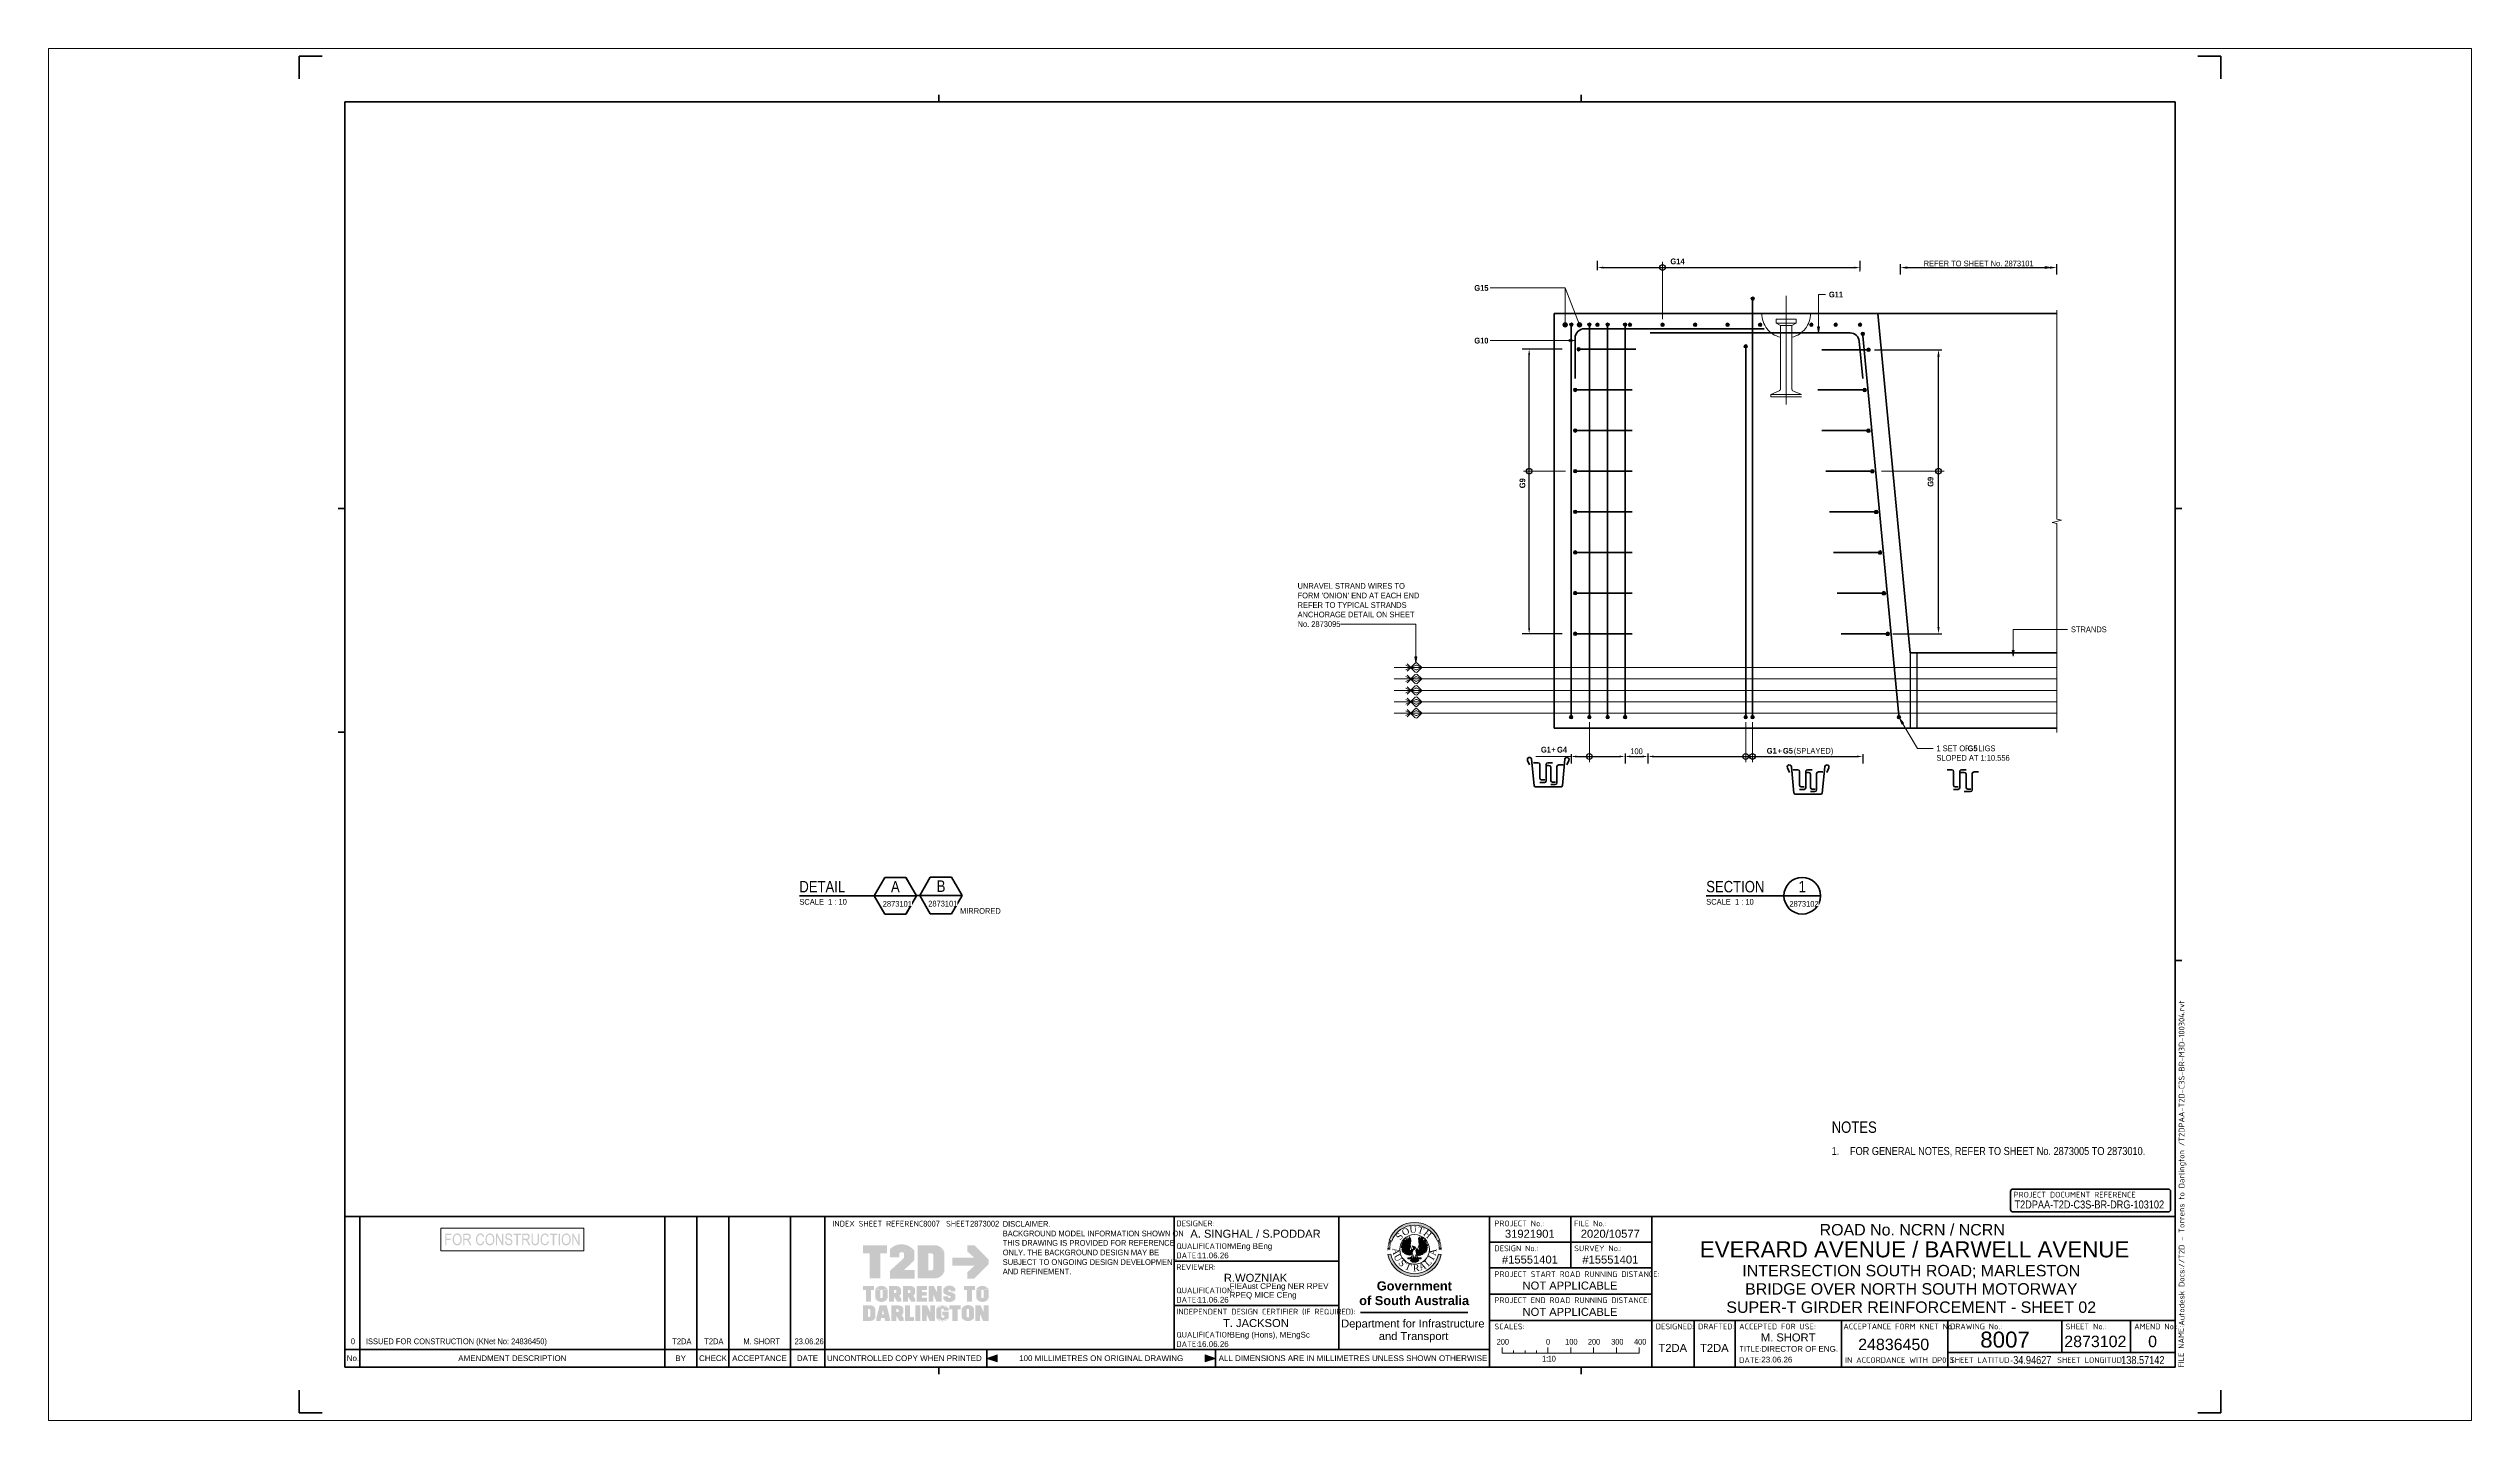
# Paper-space layout 'Layout1' of a CAD drawing. Header units: metres. Extents: x -0.11 to 0.95, y 0 to 0.6.
# The model-space entities are those that its viewports show. They can reach past a viewport. Long polylines and large blocks are cut down to what shows.
import ezdxf

# ---------------------------------------------------------------- set-up
doc = ezdxf.new("R2010")
doc.units = ezdxf.units.M
doc.linetypes.add('JacobsCenter', pattern=[0.015, 0.009, -0.0015, 0.003, -0.0015])
doc.linetypes.add('JacobsDash', pattern=[0.0045, 0.003, -0.0015])
doc.layers.get('Defpoints').update_dxf_attribs({"color": 41})
for name, color, linetype, lineweight in [('A-ANNO-DIMS', 7, 'Continuous', 9), ('A-ANNO-NOTE', 7, 'Continuous', 9), ('A-ANNO-NOTE-STAMP', 10, 'Continuous', 18), ('A-DETL', 7, 'Continuous', 13), ('A-DETL-GENF', 7, 'Continuous', 9), ('G-ANNO-TEXT', 7, 'Continuous', 9), ('G-ANNO-TTLB', 7, 'Continuous', 9), ('G-IMPT', 7, 'Continuous', 13)]:
    doc.layers.add(name, color=color, linetype=linetype, lineweight=lineweight)
doc.layers.add('G-ANNO-NPLT', color=191, linetype='Continuous', plot=False)
doc.layers.get('G-ANNO-NPLT').freeze()
doc.styles.add('Arial', font='arial.ttf', dxfattribs={"height": 0.0025})
doc.styles.add('Arial Narrow', font='ARIALN.TTF', dxfattribs={"height": 0.025})
doc.styles.add('Arial Narrow_1', font='ARIALN.TTF', dxfattribs={"height": 0.035})
doc.styles.add('Arial Narrow_2', font='ARIALN.TTF', dxfattribs={"height": 0.0035})
doc.styles.add('Arial Narrow_3', font='ARIALN.TTF', dxfattribs={"height": 0.005})
doc.styles.add('Arial Narrow_4', font='ARIALN.TTF', dxfattribs={"height": 0.0025})
doc.styles.add('Arial Narrow_5', font='ARIALN.TTF', dxfattribs={"width": 0.9, "height": 0.0025})
doc.styles.add('Arial Narrow_B', font='ARIALNB.TTF', dxfattribs={"height": 0.025})
doc.styles.add('Arial_1', font='arial.ttf', dxfattribs={"height": 0.0035})
doc.styles.add('Arial_2', font='arial.ttf', dxfattribs={"height": 0.005})
doc.styles.add('Arial_3', font='arial.ttf', dxfattribs={"height": 0.007})
doc.styles.add('Arial_B', font='arialbd.ttf', dxfattribs={"height": 0.004})
doc.styles.add('ISOCPEUR', font='isocpeur.ttf', dxfattribs={"height": 0.0025})
doc.styles.add('Times New Roman', font='times.ttf', dxfattribs={"height": 0.008001})
doc.dimstyles.new('____ddd____', dxfattribs={"dimscale": 0.3048, "dimtxt": 0.025586, "dimasz": 0.098425, "dimexe": 0.049213, "dimexo": 0.032808, "dimgap": 0.016404, "dimtad": 1, "dimdec": 0, "dimlfac": 1000, "dimzin": 0, "dimdsep": 46, "dimtxsty": 'Arial Narrow', "dimsah": 1, "dimcen": 0.09, "dimaunit": 1, "dimadec": 4, "dimazin": 0, "dimtfac": 1, "dimtdec": 4, "dimtix": 1, "dimtmove": 2, "dimatfit": 3, "dimfxl": 1, "dimtvp": 1, "dimtolj": 1, "dimtzin": 0, "dimarcsym": 2})
doc.dimstyles.new('____ddd_____1', dxfattribs={"dimscale": 0.3048, "dimtxt": 0.025586, "dimasz": 0.098425, "dimexe": 0.049213, "dimexo": 0.032808, "dimgap": 0.016404, "dimtad": 1, "dimdec": 0, "dimlfac": 1000, "dimzin": 0, "dimdsep": 46, "dimtxsty": 'Arial Narrow', "dimsah": 1, "dimcen": 0.09, "dimaunit": 1, "dimadec": 4, "dimazin": 0, "dimtfac": 1, "dimtdec": 4, "dimtix": 1, "dimtmove": 0, "dimatfit": 3, "dimfxl": 1, "dimtvp": 1, "dimtolj": 1, "dimtzin": 0, "dimarcsym": 2})
doc.dimstyles.new('Dimension_Standard_T_REO', dxfattribs={"dimscale": 0.3048, "dimtxt": 0.025586, "dimasz": 0.082021, "dimexe": 0.098425, "dimexo": 0.0625, "dimgap": 0.032808, "dimtad": 1, "dimdec": 0, "dimlfac": 1000, "dimzin": 0, "dimdsep": 46, "dimtxsty": 'Arial Narrow', "dimsah": 1, "dimcen": 0.09, "dimaunit": 1, "dimadec": 4, "dimazin": 0, "dimtfac": 1, "dimtdec": 4, "dimtix": 1, "dimtmove": 2, "dimatfit": 3, "dimfxl": 0.098425, "dimfxlon": 1, "dimtvp": 1, "dimtolj": 1, "dimtzin": 0, "dimlwd": 25, "dimlwe": 25, "dimarcsym": 2})
doc.dimstyles.new('Dimension_Standard_T_REO_1', dxfattribs={"dimscale": 0.3048, "dimtxt": 0.025586, "dimasz": 0.082021, "dimexe": 0.098425, "dimexo": 0.0625, "dimgap": 0.032808, "dimtad": 1, "dimdec": 0, "dimlfac": 1000, "dimzin": 0, "dimdsep": 46, "dimtxsty": 'Arial Narrow', "dimsah": 1, "dimcen": 0.09, "dimaunit": 1, "dimadec": 4, "dimazin": 0, "dimtfac": 1, "dimtdec": 4, "dimtix": 1, "dimtmove": 0, "dimatfit": 3, "dimfxl": 0.098425, "dimfxlon": 1, "dimtvp": 1, "dimtolj": 1, "dimtzin": 0, "dimlwd": 25, "dimlwe": 25, "dimarcsym": 2})

# ---------------------------------------------------------------- blocks, each defined once
blk = doc.blocks.new('T2DPAA-T2D-PWA-DE-XRF-000001 - Drawing3_dwg-8554483-SUPER-T GIRDER REINFORCEMENT - SHEET 02')
at = {"layer": 'G-IMPT'}
h = blk.add_hatch(color=256, dxfattribs=at)
edge = h.paths.add_edge_path()
edge.add_line((0.1549, 0.1015), (0.1515, 0.1021))
edge.add_arc((0.1226, 0.1077), 0.0295, 190.997, 349.003, ccw=False)
edge.add_line((0.0937, 0.1021), (0.0903, 0.1015))
edge.add_arc((0.1226, 0.1077), 0.0329, 190.997, 349.003)
edge = h.paths.add_edge_path()
edge.add_arc((0.1226, 0.1077), 0.0329, 20.0475, 159.9525, ccw=False)
edge.add_line((0.1535, 0.119), (0.1503, 0.1178))
edge.add_arc((0.1226, 0.1077), 0.0295, 20.0475, 159.9525)
edge.add_line((0.0949, 0.1178), (0.0917, 0.119))
h = blk.add_hatch(color=256, dxfattribs=at)
edge = h.paths.add_edge_path()
edge.add_arc((0.1226, 0.1077), 0.0329, 161.3902, 162.9856, ccw=False)
edge.add_line((0.0915, 0.1183), (0.0914, 0.1182))
edge.add_line((0.0915, 0.1183), (0.0947, 0.1172))
edge.add_line((0.0947, 0.1171), (0.0947, 0.1172))
edge.add_arc((0.1226, 0.1077), 0.0295, 161.3902, 162.9856)
edge.add_line((0.0944, 0.1163), (0.0911, 0.1174))
h = blk.add_hatch(color=256, dxfattribs=at)
edge = h.paths.add_edge_path()
edge.add_line((0.1206, 0.1074), (0.1207, 0.1074))
edge.add_line((0.1207, 0.1074), (0.1206, 0.1074))
edge = h.paths.add_edge_path()
edge.add_line((0.1166, 0.11), (0.1166, 0.1074))
edge.add_line((0.1166, 0.1074), (0.1183, 0.1065))
edge.add_line((0.1183, 0.1065), (0.119, 0.1076))
edge.add_line((0.119, 0.1076), (0.1204, 0.1079))
edge.add_line((0.1204, 0.1079), (0.1207, 0.1074))
edge.add_line((0.1207, 0.1074), (0.1211, 0.1067))
edge.add_line((0.1211, 0.1067), (0.1187, 0.1008))
edge.add_line((0.1187, 0.1008), (0.1178, 0.1012))
edge.add_line((0.1178, 0.1012), (0.1166, 0.1008))
edge.add_line((0.1166, 0.1008), (0.1161, 0.1012))
edge.add_line((0.1161, 0.1012), (0.1147, 0.101))
edge.add_line((0.1147, 0.101), (0.1143, 0.1017))
edge.add_line((0.1143, 0.1017), (0.1131, 0.1012))
edge.add_line((0.1131, 0.1012), (0.1128, 0.1022))
edge.add_line((0.1128, 0.1022), (0.1119, 0.1019))
edge.add_line((0.1119, 0.1019), (0.1119, 0.1029))
edge.add_line((0.1119, 0.1029), (0.1105, 0.1027))
edge.add_line((0.1105, 0.1027), (0.1107, 0.1043))
edge.add_line((0.1107, 0.1043), (0.1091, 0.1041))
edge.add_line((0.1091, 0.1041), (0.1095, 0.1057))
edge.add_line((0.1095, 0.1057), (0.1077, 0.106))
edge.add_line((0.1077, 0.106), (0.1081, 0.1069))
edge.add_line((0.1081, 0.1069), (0.1072, 0.1074))
edge.add_line((0.1072, 0.1074), (0.1081, 0.1091))
edge.add_line((0.1081, 0.1091), (0.1069, 0.11))
edge.add_line((0.1069, 0.11), (0.1081, 0.1112))
edge.add_line((0.1081, 0.1112), (0.1069, 0.1122))
edge.add_line((0.1069, 0.1122), (0.1085, 0.113))
edge.add_line((0.1085, 0.113), (0.1072, 0.1143))
edge.add_line((0.1072, 0.1143), (0.1095, 0.1145))
edge.add_line((0.1095, 0.1145), (0.1081, 0.116))
edge.add_line((0.1081, 0.116), (0.1105, 0.116))
edge.add_line((0.1105, 0.116), (0.1088, 0.1179))
edge.add_line((0.1088, 0.1179), (0.1119, 0.1163))
edge.add_line((0.1119, 0.1163), (0.1105, 0.1193))
edge.add_line((0.1105, 0.1193), (0.1138, 0.1172))
edge.add_line((0.1138, 0.1172), (0.1121, 0.121))
edge.add_line((0.1121, 0.121), (0.1147, 0.1181))
edge.add_line((0.1147, 0.1181), (0.1143, 0.1224))
edge.add_line((0.1143, 0.1224), (0.1159, 0.1188))
edge.add_line((0.1159, 0.1188), (0.1166, 0.1236))
edge.add_line((0.1166, 0.1236), (0.1171, 0.1207))
edge.add_line((0.1171, 0.1207), (0.1178, 0.1214))
edge.add_line((0.1178, 0.1214), (0.118, 0.1179))
edge.add_line((0.118, 0.1179), (0.1171, 0.1131))
edge.add_line((0.1171, 0.1131), (0.1178, 0.111))
edge.add_line((0.1178, 0.111), (0.1166, 0.11))
for points in [[(0.1105, 0.1193), (0.1088, 0.1179), (0.1119, 0.1163)], [(0.1369, 0.1093), (0.1385, 0.1081), (0.1367, 0.1074), (0.1376, 0.106), (0.1357, 0.106), (0.1367, 0.1043), (0.1348, 0.1043), (0.1348, 0.1031), (0.1336, 0.1034), (0.1331, 0.1022), (0.1322, 0.1024), (0.1317, 0.1015), (0.1305, 0.1017), (0.1301, 0.101), (0.1296, 0.1015), (0.1291, 0.1005), (0.1286, 0.1008), (0.1277, 0.1003), (0.1275, 0.101), (0.1268, 0.1003), (0.1251, 0.1029), (0.1242, 0.1065), (0.1246, 0.1076), (0.1263, 0.1076), (0.127, 0.1067), (0.1284, 0.1072), (0.1291, 0.11), (0.1275, 0.1112), (0.1282, 0.1133), (0.1275, 0.1219), (0.1284, 0.121), (0.1289, 0.1236), (0.1294, 0.1193), (0.1312, 0.1226), (0.1305, 0.1191), (0.1331, 0.1212), (0.1317, 0.1179), (0.1348, 0.1195), (0.1324, 0.116), (0.1364, 0.1179), (0.1341, 0.1155), (0.1371, 0.116), (0.1355, 0.1143), (0.1381, 0.1141), (0.1364, 0.1131), (0.1383, 0.1124), (0.1367, 0.1114), (0.1385, 0.11)], [(0.1312, 0.1226), (0.1331, 0.1212), (0.1305, 0.1191)], [(0.1348, 0.1195), (0.1364, 0.1179), (0.1324, 0.116)], [(0.1069, 0.1122), (0.1069, 0.11), (0.1081, 0.1112)], [(0.1081, 0.116), (0.1072, 0.1143), (0.1095, 0.1145)], [(0.1077, 0.106), (0.1091, 0.1041), (0.1095, 0.1057)], [(0.1105, 0.1027), (0.1119, 0.1019), (0.1119, 0.1029)], [(0.1225, 0.0967), (0.1233, 0.0985), (0.1277, 0.0943), (0.1263, 0.0929), (0.1237, 0.092), (0.1202, 0.0924), (0.1176, 0.0943), (0.1218, 0.0984)], [(0.1291, 0.1005), (0.1301, 0.101), (0.1296, 0.1015)], [(0.1317, 0.1015), (0.1331, 0.1022), (0.1322, 0.1024)], [(0.1383, 0.1124), (0.1381, 0.1141), (0.1364, 0.1131)]]:
    blk.add_hatch(color=256, dxfattribs=at).paths.add_polyline_path(points)
h = blk.add_hatch(color=256, dxfattribs=at)
edge = h.paths.add_edge_path()
edge.add_line((0.154, 0.1174), (0.1508, 0.1163))
edge.add_arc((0.1226, 0.1077), 0.0295, 17.0144, 18.6098)
edge.add_line((0.1505, 0.1172), (0.1505, 0.1171))
edge.add_line((0.1505, 0.1172), (0.1537, 0.1183))
edge.add_line((0.1538, 0.1182), (0.1537, 0.1183))
edge.add_arc((0.1226, 0.1077), 0.0329, 17.0144, 18.6098, ccw=False)
h = blk.add_hatch(color=256, dxfattribs=at)
edge = h.paths.add_edge_path()
edge.add_line((0.0931, 0.1083), (0.0897, 0.1083))
edge.add_arc((0.1226, 0.1077), 0.0329, 177.3415, 178.9368, ccw=False)
edge.add_line((0.0897, 0.1094), (0.0897, 0.1093))
edge.add_line((0.0897, 0.1094), (0.0932, 0.1092))
edge.add_line((0.0932, 0.1091), (0.0932, 0.1092))
edge.add_arc((0.1226, 0.1077), 0.0295, 177.3415, 178.9368)
h = blk.add_hatch(color=256, dxfattribs=at)
edge = h.paths.add_edge_path()
edge.add_line((0.0931, 0.1069), (0.0897, 0.1068))
edge.add_arc((0.1226, 0.1077), 0.0329, 180, 181.5953, ccw=False)
edge.add_line((0.0897, 0.1078), (0.0897, 0.1077))
edge.add_line((0.0897, 0.1078), (0.0931, 0.1078))
edge.add_line((0.0931, 0.1077), (0.0931, 0.1078))
edge.add_arc((0.1226, 0.1077), 0.0295, 180, 181.5953)
h = blk.add_hatch(color=256, dxfattribs=at)
edge = h.paths.add_edge_path()
edge.add_arc((0.1226, 0.1077), 0.0329, 174.6829, 176.2783, ccw=False)
edge.add_line((0.0899, 0.1109), (0.0898, 0.1108))
edge.add_line((0.0899, 0.1109), (0.0933, 0.1106))
edge.add_line((0.0933, 0.1105), (0.0933, 0.1106))
edge.add_arc((0.1226, 0.1077), 0.0295, 174.6829, 176.2783)
edge.add_line((0.0932, 0.1096), (0.0898, 0.1099))
h = blk.add_hatch(color=256, dxfattribs=at)
edge = h.paths.add_edge_path()
edge.add_arc((0.1226, 0.1077), 0.0329, 172.0244, 173.6197, ccw=False)
edge.add_line((0.09, 0.1124), (0.09, 0.1123))
edge.add_line((0.09, 0.1124), (0.0934, 0.1119))
edge.add_line((0.0934, 0.1118), (0.0934, 0.1119))
edge.add_arc((0.1226, 0.1077), 0.0295, 172.0244, 173.6197)
edge.add_line((0.0933, 0.111), (0.0899, 0.1114))
h = blk.add_hatch(color=256, dxfattribs=at)
edge = h.paths.add_edge_path()
edge.add_arc((0.1226, 0.1077), 0.0329, 169.3658, 170.9612, ccw=False)
edge.add_line((0.0903, 0.1139), (0.0903, 0.1138))
edge.add_line((0.0903, 0.1139), (0.0937, 0.1133))
edge.add_line((0.0936, 0.1132), (0.0937, 0.1133))
edge.add_arc((0.1226, 0.1077), 0.0295, 169.3658, 170.9612)
edge.add_line((0.0935, 0.1124), (0.0901, 0.1129))
h = blk.add_hatch(color=256, dxfattribs=at)
edge = h.paths.add_edge_path()
edge.add_arc((0.1226, 0.1077), 0.0329, 166.7073, 168.3026, ccw=False)
edge.add_line((0.0906, 0.1154), (0.0906, 0.1153))
edge.add_line((0.0906, 0.1154), (0.0939, 0.1146))
edge.add_line((0.0939, 0.1145), (0.0939, 0.1146))
edge.add_arc((0.1226, 0.1077), 0.0295, 166.7073, 168.3026)
edge.add_line((0.0937, 0.1137), (0.0904, 0.1144))
h = blk.add_hatch(color=256, dxfattribs=at)
edge = h.paths.add_edge_path()
edge.add_line((0.0941, 0.115), (0.0907, 0.1159))
edge.add_arc((0.1226, 0.1077), 0.0329, 164.0488, 165.6441, ccw=False)
edge.add_line((0.091, 0.1169), (0.091, 0.1168))
edge.add_line((0.091, 0.1169), (0.0943, 0.1159))
edge.add_line((0.0943, 0.1158), (0.0943, 0.1159))
edge.add_arc((0.1226, 0.1077), 0.0295, 164.0488, 165.6441)
h = blk.add_hatch(color=256, dxfattribs=at)
edge = h.paths.add_edge_path()
edge.add_line((0.1232, 0.1095), (0.1225, 0.1076))
edge.add_line((0.1225, 0.1076), (0.1207, 0.1074))
edge.add_line((0.1207, 0.1074), (0.1207, 0.1074))
edge.add_line((0.1207, 0.1074), (0.1216, 0.1086))
edge.add_line((0.1216, 0.1086), (0.1197, 0.1119))
edge.add_line((0.1197, 0.1119), (0.1232, 0.1107))
edge.add_line((0.1232, 0.1107), (0.1239, 0.1098))
edge.add_line((0.1239, 0.1098), (0.1232, 0.1095))
h = blk.add_hatch(color=256, dxfattribs=at)
edge = h.paths.add_edge_path()
edge.add_arc((0.1226, 0.1077), 0.0295, 14.3559, 15.9512)
edge.add_line((0.1509, 0.1159), (0.1509, 0.1158))
edge.add_line((0.1509, 0.1159), (0.1542, 0.1169))
edge.add_line((0.1542, 0.1168), (0.1542, 0.1169))
edge.add_arc((0.1226, 0.1077), 0.0329, 14.3559, 15.9512, ccw=False)
edge.add_line((0.1545, 0.1159), (0.1511, 0.115))
h = blk.add_hatch(color=256, dxfattribs=at)
edge = h.paths.add_edge_path()
edge.add_line((0.1548, 0.1144), (0.1514, 0.1137))
edge.add_arc((0.1226, 0.1077), 0.0295, 11.6974, 13.2927)
edge.add_line((0.1512, 0.1146), (0.1513, 0.1145))
edge.add_line((0.1512, 0.1146), (0.1546, 0.1154))
edge.add_line((0.1546, 0.1153), (0.1546, 0.1154))
edge.add_arc((0.1226, 0.1077), 0.0329, 11.6974, 13.2927, ccw=False)
h = blk.add_hatch(color=256, dxfattribs=at)
edge = h.paths.add_edge_path()
edge.add_arc((0.1226, 0.1077), 0.0295, 9.0388, 10.6342)
edge.add_line((0.1515, 0.1133), (0.1515, 0.1132))
edge.add_line((0.1515, 0.1133), (0.1549, 0.1139))
edge.add_line((0.1549, 0.1138), (0.1549, 0.1139))
edge.add_arc((0.1226, 0.1077), 0.0329, 9.0388, 10.6342, ccw=False)
edge.add_line((0.1551, 0.1129), (0.1517, 0.1124))
h = blk.add_hatch(color=256, dxfattribs=at)
edge = h.paths.add_edge_path()
edge.add_arc((0.1226, 0.1077), 0.0295, 6.3803, 7.9756)
edge.add_line((0.1518, 0.1119), (0.1518, 0.1118))
edge.add_line((0.1518, 0.1119), (0.1552, 0.1124))
edge.add_line((0.1552, 0.1123), (0.1552, 0.1124))
edge.add_arc((0.1226, 0.1077), 0.0329, 6.3803, 7.9756, ccw=False)
edge.add_line((0.1553, 0.1114), (0.1519, 0.111))
h = blk.add_hatch(color=256, dxfattribs=at)
edge = h.paths.add_edge_path()
edge.add_line((0.1554, 0.1099), (0.152, 0.1096))
edge.add_arc((0.1226, 0.1077), 0.0295, 3.7217, 5.3171)
edge.add_line((0.1519, 0.1106), (0.1519, 0.1105))
edge.add_line((0.1519, 0.1106), (0.1553, 0.1109))
edge.add_line((0.1553, 0.1108), (0.1553, 0.1109))
edge.add_arc((0.1226, 0.1077), 0.0329, 3.7217, 5.3171, ccw=False)
h = blk.add_hatch(color=256, dxfattribs=at)
edge = h.paths.add_edge_path()
edge.add_line((0.1555, 0.1083), (0.1521, 0.1083))
edge.add_arc((0.1226, 0.1077), 0.0295, 1.0632, 2.6585)
edge.add_line((0.152, 0.1092), (0.152, 0.1091))
edge.add_line((0.152, 0.1092), (0.1554, 0.1094))
edge.add_line((0.1555, 0.1093), (0.1554, 0.1094))
edge.add_arc((0.1226, 0.1077), 0.0329, 1.0632, 2.6585, ccw=False)
h = blk.add_hatch(color=256, dxfattribs=at)
edge = h.paths.add_edge_path()
edge.add_line((0.1555, 0.1068), (0.152, 0.1069))
edge.add_arc((0.1226, 0.1077), 0.0295, 358.4047, 360)
edge.add_line((0.1521, 0.1078), (0.1521, 0.1077))
edge.add_line((0.1521, 0.1078), (0.1555, 0.1078))
edge.add_line((0.1555, 0.1077), (0.1555, 0.1078))
edge.add_arc((0.1226, 0.1077), 0.0329, 358.4047, 360, ccw=False)
for p, q in [((0.0917, 0.119), (0.0949, 0.1178)), ((0.1105, 0.1193), (0.1088, 0.1179)), ((0.1088, 0.1179), (0.1119, 0.1163)), ((0.1119, 0.1163), (0.1105, 0.1193)), ((0.1305, 0.1191), (0.1312, 0.1226)), ((0.1331, 0.1212), (0.1305, 0.1191)), ((0.1312, 0.1226), (0.1331, 0.1212)), ((0.1324, 0.116), (0.1348, 0.1195)), ((0.1364, 0.1179), (0.1324, 0.116)), ((0.1348, 0.1195), (0.1364, 0.1179)), ((0.1503, 0.1178), (0.1535, 0.119)), ((0.0903, 0.1015), (0.0937, 0.1021)), ((0.1069, 0.1122), (0.1069, 0.11)), ((0.1081, 0.1112), (0.1069, 0.1122)), ((0.1069, 0.11), (0.1081, 0.1112)), ((0.1081, 0.116), (0.1072, 0.1143)), ((0.1072, 0.1143), (0.1095, 0.1145)), ((0.1077, 0.106), (0.1091, 0.1041)), ((0.1095, 0.1057), (0.1077, 0.106)), ((0.1095, 0.1145), (0.1081, 0.116)), ((0.1091, 0.1041), (0.1095, 0.1057)), ((0.1119, 0.1029), (0.1105, 0.1027)), ((0.1105, 0.1027), (0.1119, 0.1019)), ((0.1119, 0.1019), (0.1119, 0.1029)), ((0.115, 0.0967), (0.1197, 0.0967)), ((0.1211, 0.1003), (0.1173, 0.0974)), ((0.1244, 0.1003), (0.1272, 0.0974)), ((0.1256, 0.0967), (0.1308, 0.0967)), ((0.1296, 0.1015), (0.1291, 0.1005)), ((0.1291, 0.1005), (0.1301, 0.101)), ((0.1301, 0.101), (0.1296, 0.1015)), ((0.1322, 0.1024), (0.1317, 0.1015)), ((0.1317, 0.1015), (0.1331, 0.1022)), ((0.1331, 0.1022), (0.1322, 0.1024)), ((0.1381, 0.1141), (0.1364, 0.1131)), ((0.1364, 0.1131), (0.1383, 0.1124)), ((0.1383, 0.1124), (0.1381, 0.1141)), ((0.1515, 0.1021), (0.1549, 0.1015))]:
    blk.add_line(p, q, dxfattribs=at)
at = {"layer": 'G-IMPT', "flags": 128}
for points in [[(0.1085, 0.113), (0.1072, 0.1143), (0.1095, 0.1145), (0.1081, 0.116), (0.1105, 0.116), (0.1088, 0.1179), (0.1119, 0.1163), (0.1105, 0.1193), (0.1138, 0.1172), (0.1121, 0.121), (0.1147, 0.1181), (0.1143, 0.1224), (0.1159, 0.1188), (0.1166, 0.1236), (0.1171, 0.1207), (0.1178, 0.1214), (0.118, 0.1179), (0.1171, 0.1131), (0.119, 0.1076), (0.1204, 0.1079), (0.1211, 0.1067), (0.1187, 0.1008), (0.1178, 0.1012), (0.1166, 0.1008), (0.1161, 0.1012), (0.1147, 0.101), (0.1143, 0.1017), (0.1131, 0.1012), (0.1128, 0.1022), (0.1119, 0.1019), (0.1119, 0.1029), (0.1105, 0.1027), (0.1107, 0.1043), (0.1091, 0.1041), (0.1095, 0.1057), (0.1077, 0.106), (0.1081, 0.1069), (0.1072, 0.1074), (0.1081, 0.1091), (0.1069, 0.11), (0.1081, 0.1112), (0.1069, 0.1122), (0.1087, 0.1131)], [(0.1199, 0.1031), (0.1225, 0.0967), (0.1251, 0.1029), (0.1242, 0.1065), (0.1246, 0.1076), (0.1263, 0.1076), (0.1282, 0.1133), (0.1275, 0.1219), (0.1284, 0.121), (0.1289, 0.1236), (0.1294, 0.1193), (0.1312, 0.1226), (0.1305, 0.1191), (0.1331, 0.1212), (0.1317, 0.1179), (0.1348, 0.1195), (0.1324, 0.116), (0.1364, 0.1179), (0.1341, 0.1155), (0.1371, 0.116), (0.1355, 0.1143), (0.1381, 0.1141), (0.1364, 0.1131), (0.1383, 0.1124), (0.1367, 0.1114), (0.1385, 0.11), (0.1369, 0.1093), (0.1385, 0.1081), (0.1367, 0.1074), (0.1376, 0.106), (0.1357, 0.106), (0.1367, 0.1043), (0.1348, 0.1043), (0.1348, 0.1031), (0.1336, 0.1034), (0.1331, 0.1022), (0.1322, 0.1024), (0.1317, 0.1015), (0.1305, 0.1017), (0.1301, 0.101), (0.1296, 0.1015), (0.1291, 0.1005), (0.1286, 0.1008), (0.1277, 0.1003), (0.1275, 0.101), (0.1268, 0.1003), (0.1251, 0.1029)], [(0.1206, 0.0974), (0.1145, 0.0974), (0.1145, 0.0962), (0.1194, 0.0962)], [(0.119, 0.1076), (0.1183, 0.1065), (0.1166, 0.1074), (0.1166, 0.11), (0.1178, 0.111)], [(0.1218, 0.0984), (0.1176, 0.0943), (0.1202, 0.0924), (0.1237, 0.092), (0.1263, 0.0929), (0.1277, 0.0943), (0.1233, 0.0985)], [(0.1239, 0.1098), (0.1244, 0.1091), (0.1246, 0.1076)], [(0.1246, 0.0974), (0.1308, 0.0974), (0.1308, 0.0962), (0.126, 0.0962)], [(0.1263, 0.1076), (0.127, 0.1067), (0.1284, 0.1072), (0.1291, 0.11), (0.1275, 0.1112)]]:
    blk.add_lwpolyline(points, dxfattribs=at)
blk.add_lwpolyline([(0.1206, 0.1074), (0.1216, 0.1086), (0.1197, 0.1119), (0.1232, 0.1107), (0.1239, 0.1098), (0.1232, 0.1095), (0.1225, 0.1076)], close=True, dxfattribs=at)
at = {"layer": 'G-IMPT'}
blk.add_circle((0.1226, 0.1077), 0.018, dxfattribs=at)
for radius, start, end in [(0.0329, 20.0475, 159.9525), (0.0295, 20.0475, 159.9525), (0.0329, 190.997, 349.003), (0.0295, 190.997, 349.003)]:
    blk.add_arc((0.1226, 0.1077), radius, start, end, dxfattribs=at)
at = {"layer": 'G-IMPT', "lineweight": 9, "char_height": 0.008, "attachment_point": 2, "line_spacing_factor": 1.029793, "style": 'Times New Roman'}
for s, insert, width, rotation in [('S', (0.1012, 0.1263), 0.008041, 49.0663), ('O', (0.1099, 0.133), 0.010353, 26.6943), ('U', (0.1205, 0.136), 0.010353, 4.3222), ('T', (0.1314, 0.1347), 0.008744, 341.9502), ('H', (0.141, 0.1293), 0.010353, 319.5782), ('A', (0.104, 0.106), 0.010353, 279.6978), ('U', (0.1058, 0.0996), 0.010353, 300.15), ('S', (0.1107, 0.0935), 0.008041, 310.3575), ('T', (0.1164, 0.0903), 0.008744, 336.9699), ('R', (0.1244, 0.0893), 0.009549, 3.701), ('A', (0.1307, 0.0909), 0.010353, 21.3382), ('L', (0.1363, 0.0949), 0.008744, 42.375), ('I', (0.1395, 0.0995), 0.004825, 60.5783), ('A', (0.141, 0.1048), 0.010353, 83.64)]:
    blk.add_mtext(s, dxfattribs=dict(at, insert=insert, width=width, rotation=rotation))
blk = doc.blocks.new('T2DPAA-T2D-PWA-DE-XRF-000001 - Standard-9403700-SUPER-T GIRDER REINFORCEMENT - SHEET 02')
at = {"layer": 'G-ANNO-TTLB', "true_color": 0x1d4a5c}
h = blk.add_hatch(color=139, dxfattribs=at)
edge = h.paths.add_edge_path()
edge.add_line((0.2623, 0.0443), (0.2623, 0.0452))
edge.add_arc((0.2616, 0.044), 0.00145, 58.8241, 99.793)
edge.add_line((0.2613, 0.0454), (0.2613, 0.0441))
edge.add_arc((0.2616, 0.0455), 0.00141, 259.7202, 301.6629)
edge = h.paths.add_edge_path()
edge.add_arc((0.2625, 0.0448), 0.00224, 301.808, 330.1086, ccw=False)
edge.add_line((0.2637, 0.0429), (0.2645, 0.0415))
edge.add_line((0.2645, 0.0415), (0.2645, 0.0403))
edge.add_line((0.2645, 0.0403), (0.2627, 0.0403))
edge.add_line((0.2627, 0.0403), (0.2613, 0.0425))
edge.add_line((0.2613, 0.0425), (0.2613, 0.0403))
edge.add_line((0.2613, 0.0403), (0.2591, 0.0403))
edge.add_line((0.2591, 0.0403), (0.2591, 0.0471))
edge.add_line((0.2591, 0.0471), (0.2624, 0.0471))
edge.add_arc((0.2623, 0.0446), 0.00248, 32.8357, 87.7033, ccw=False)
edge.add_line((0.2644, 0.046), (0.2644, 0.0437))
edge = h.paths.add_edge_path()
edge.add_line((0.2674, 0.0527), (0.2674, 0.0537))
edge.add_arc((0.2667, 0.0524), 0.00145, 58.8241, 99.793)
edge.add_line((0.2665, 0.0539), (0.2665, 0.0526))
edge.add_arc((0.2667, 0.0539), 0.00141, 259.7202, 301.6629)
edge = h.paths.add_edge_path()
edge.add_arc((0.2676, 0.0532), 0.00224, 301.808, 330.1086, ccw=False)
edge.add_line((0.2688, 0.0513), (0.2696, 0.0499))
edge.add_line((0.2696, 0.0499), (0.2696, 0.0487))
edge.add_line((0.2696, 0.0487), (0.2678, 0.0487))
edge.add_line((0.2678, 0.0487), (0.2664, 0.051))
edge.add_line((0.2664, 0.051), (0.2664, 0.0487))
edge.add_line((0.2664, 0.0487), (0.2642, 0.0487))
edge.add_line((0.2642, 0.0487), (0.2642, 0.0555))
edge.add_line((0.2642, 0.0555), (0.2676, 0.0555))
edge.add_arc((0.2675, 0.0531), 0.00248, 32.8357, 87.7033, ccw=False)
edge.add_line((0.2695, 0.0544), (0.2695, 0.0521))
edge = h.paths.add_edge_path()
edge.add_line((0.2499, 0.0422), (0.2499, 0.0452))
edge.add_arc((0.2491, 0.0441), 0.00138, 56.3448, 98.7814)
edge.add_line((0.2489, 0.0454), (0.2489, 0.0419))
edge.add_arc((0.2491, 0.0433), 0.00138, 261.2186, 303.6552)
edge = h.paths.add_edge_path()
edge.add_line((0.2613, 0.0527), (0.2613, 0.0537))
edge.add_arc((0.2606, 0.0524), 0.00145, 58.8241, 99.793)
edge.add_line((0.2603, 0.0539), (0.2603, 0.0526))
edge.add_arc((0.2606, 0.0539), 0.00141, 259.7202, 301.6629)
edge = h.paths.add_edge_path()
edge.add_line((0.2502, 0.0403), (0.2467, 0.0403))
edge.add_line((0.2467, 0.0403), (0.2467, 0.0471))
edge.add_line((0.2467, 0.0471), (0.2501, 0.0471))
edge.add_arc((0.25, 0.0447), 0.00241, 26.2483, 85.5583, ccw=False)
edge.add_line((0.2521, 0.0457), (0.2521, 0.0416))
edge.add_arc((0.2502, 0.0424), 0.00209, 270, 338.4707, ccw=False)
h.paths.add_polyline_path([(0.2555, 0.0451), (0.255, 0.0432), (0.2559, 0.0432)])
h.paths.add_polyline_path([(0.2585, 0.0415), (0.2585, 0.0403), (0.2564, 0.0403), (0.2562, 0.0415), (0.2547, 0.0415), (0.2544, 0.0403), (0.2526, 0.0403), (0.2526, 0.0415), (0.254, 0.0471), (0.2571, 0.0471)])
h.paths.add_polyline_path([(0.2673, 0.042), (0.269, 0.042), (0.269, 0.0403), (0.2651, 0.0403), (0.2651, 0.0471), (0.2673, 0.0471)])
h.paths.add_polyline_path([(0.2718, 0.0403), (0.2696, 0.0403), (0.2696, 0.0471), (0.2718, 0.0471)])
h.paths.add_polyline_path([(0.2762, 0.0441), (0.2762, 0.0471), (0.2782, 0.0471), (0.2782, 0.0403), (0.2759, 0.0403), (0.2746, 0.0432), (0.2746, 0.0403), (0.2725, 0.0403), (0.2725, 0.0471), (0.2748, 0.0471)])
edge = h.paths.add_edge_path()
edge.add_arc((0.2817, 0.0424), 0.000774, 214.5178, 325.4822)
edge.add_line((0.2823, 0.0419), (0.2823, 0.0427))
edge.add_line((0.2823, 0.0427), (0.2815, 0.0427))
edge.add_line((0.2815, 0.0427), (0.2815, 0.0443))
edge.add_line((0.2815, 0.0443), (0.2842, 0.0443))
edge.add_line((0.2842, 0.0443), (0.2842, 0.0415))
edge.add_arc((0.2819, 0.0428), 0.00262, 274.1131, 330.4929, ccw=False)
edge.add_arc((0.2815, 0.0434), 0.00327, 260.2337, 279.7663, ccw=False)
edge.add_arc((0.2812, 0.0429), 0.00275, 208.3817, 264.7517, ccw=False)
edge.add_line((0.2788, 0.0416), (0.2788, 0.0458))
edge.add_arc((0.2812, 0.0445), 0.00268, 94.8448, 152.8409, ccw=False)
edge.add_arc((0.2815, 0.0424), 0.00482, 83.0812, 96.9188, ccw=False)
edge.add_arc((0.2818, 0.0444), 0.00278, 31.3102, 83.6241, ccw=False)
edge.add_line((0.2842, 0.0459), (0.2842, 0.0447))
edge.add_line((0.2842, 0.0447), (0.282, 0.0447))
edge.add_line((0.282, 0.0447), (0.282, 0.0455))
edge.add_arc((0.2815, 0.0451), 0.000641, 40.732, 139.268)
edge.add_line((0.281, 0.0455), (0.281, 0.0419))
h.paths.add_polyline_path([(0.2882, 0.0403), (0.2859, 0.0403), (0.2859, 0.0454), (0.2846, 0.0454), (0.2846, 0.0471), (0.2895, 0.0471), (0.2895, 0.0454), (0.2882, 0.0454)])
edge = h.paths.add_edge_path()
edge.add_arc((0.2927, 0.0429), 0.00104, 239.6549, 300.3451)
edge.add_line((0.2932, 0.042), (0.2932, 0.0454))
edge.add_arc((0.2927, 0.0445), 0.00103, 59.5446, 120.4554)
edge.add_line((0.2921, 0.0454), (0.2921, 0.042))
edge = h.paths.add_edge_path()
edge.add_arc((0.2927, 0.0434), 0.00323, 212.7347, 327.2653, ccw=False)
edge.add_line((0.29, 0.0417), (0.29, 0.0458))
edge.add_arc((0.2927, 0.044), 0.00323, 32.6408, 147.3592, ccw=False)
edge.add_line((0.2954, 0.0458), (0.2954, 0.0417))
h.paths.add_polyline_path([(0.3017, 0.0403), (0.2993, 0.0403), (0.298, 0.0432), (0.298, 0.0403), (0.2959, 0.0403), (0.2959, 0.0471), (0.2982, 0.0471), (0.2996, 0.0441), (0.2996, 0.0471), (0.3017, 0.0471)])
edge = h.paths.add_edge_path()
edge.add_arc((0.299, 0.0513), 0.00104, 239.6549, 300.3451)
edge.add_line((0.2995, 0.0504), (0.2995, 0.0538))
edge.add_arc((0.299, 0.0529), 0.00103, 59.5446, 120.4554)
edge.add_line((0.2985, 0.0538), (0.2985, 0.0504))
edge = h.paths.add_edge_path()
edge.add_arc((0.299, 0.0518), 0.00323, 212.7347, 327.2653, ccw=False)
edge.add_line((0.2963, 0.0501), (0.2963, 0.0542))
edge.add_arc((0.299, 0.0524), 0.00323, 32.6408, 147.3592, ccw=False)
edge.add_line((0.3017, 0.0542), (0.3017, 0.0501))
h.paths.add_polyline_path([(0.2945, 0.0487), (0.2923, 0.0487), (0.2923, 0.0538), (0.2909, 0.0538), (0.2909, 0.0555), (0.2958, 0.0555), (0.2958, 0.0538), (0.2945, 0.0538)])
edge = h.paths.add_edge_path()
edge.add_line((0.2872, 0.0518), (0.2872, 0.0499))
edge.add_arc((0.2849, 0.0513), 0.0027, 273.7285, 329.3952, ccw=False)
edge.add_line((0.285, 0.0486), (0.2841, 0.0486))
edge.add_arc((0.2842, 0.0512), 0.00266, 210.1626, 267.7624, ccw=False)
edge.add_line((0.2819, 0.0499), (0.2819, 0.051))
edge.add_line((0.2819, 0.051), (0.2841, 0.051))
edge.add_arc((0.2845, 0.0508), 0.000522, 155.2714, 300.4507)
edge.add_arc((0.2846, 0.0508), 0.000487, 289.6558, 416.8121)
edge.add_line((0.2849, 0.0512), (0.2834, 0.0515))
edge.add_arc((0.2841, 0.054), 0.00253, 213.4271, 255.8381, ccw=False)
edge.add_line((0.2819, 0.0526), (0.2819, 0.0544))
edge.add_arc((0.2846, 0.0525), 0.00325, 35.8397, 144.1603, ccw=False)
edge.add_line((0.2872, 0.0544), (0.2872, 0.0533))
edge.add_line((0.2872, 0.0533), (0.2851, 0.0533))
edge.add_arc((0.2846, 0.0535), 0.000494, 335.3316, 479.9481)
edge.add_arc((0.2845, 0.0535), 0.000428, 103.9979, 246.4243)
edge.add_line((0.2843, 0.0531), (0.2853, 0.0529))
edge.add_arc((0.2849, 0.0501), 0.00281, 35.1328, 82.3403, ccw=False)
h.paths.add_polyline_path([(0.2792, 0.0526), (0.2792, 0.0555), (0.2812, 0.0555), (0.2812, 0.0487), (0.2789, 0.0487), (0.2776, 0.0517), (0.2776, 0.0487), (0.2755, 0.0487), (0.2755, 0.0555), (0.2778, 0.0555)])
h.paths.add_polyline_path([(0.2725, 0.053), (0.2746, 0.053), (0.2746, 0.0513), (0.2725, 0.0513), (0.2725, 0.0504), (0.2748, 0.0504), (0.2748, 0.0487), (0.2703, 0.0487), (0.2703, 0.0555), (0.2748, 0.0555), (0.2748, 0.0538), (0.2725, 0.0538)])
edge = h.paths.add_edge_path()
edge.add_arc((0.2615, 0.0532), 0.00224, 301.808, 330.1086, ccw=False)
edge.add_line((0.2627, 0.0513), (0.2635, 0.0499))
edge.add_line((0.2635, 0.0499), (0.2635, 0.0487))
edge.add_line((0.2635, 0.0487), (0.2617, 0.0487))
edge.add_line((0.2617, 0.0487), (0.2603, 0.051))
edge.add_line((0.2603, 0.051), (0.2603, 0.0487))
edge.add_line((0.2603, 0.0487), (0.2581, 0.0487))
edge.add_line((0.2581, 0.0487), (0.2581, 0.0555))
edge.add_line((0.2581, 0.0555), (0.2614, 0.0555))
edge.add_arc((0.2613, 0.0531), 0.00248, 32.8357, 87.7033, ccw=False)
edge.add_line((0.2634, 0.0544), (0.2634, 0.0521))
edge = h.paths.add_edge_path()
edge.add_line((0.2543, 0.0538), (0.2543, 0.0504))
edge.add_arc((0.2548, 0.0513), 0.00104, 239.6549, 300.3451)
edge.add_line((0.2553, 0.0504), (0.2553, 0.0538))
edge.add_arc((0.2548, 0.0529), 0.00103, 59.5446, 120.4554)
edge = h.paths.add_edge_path()
edge.add_line((0.2521, 0.0501), (0.2521, 0.0542))
edge.add_arc((0.2548, 0.0524), 0.00323, 32.6408, 147.3592, ccw=False)
edge.add_line((0.2575, 0.0542), (0.2575, 0.0501))
edge.add_arc((0.2548, 0.0518), 0.00323, 212.7347, 327.2653, ccw=False)
h.paths.add_polyline_path([(0.2503, 0.0487), (0.248, 0.0487), (0.248, 0.0538), (0.2467, 0.0538), (0.2467, 0.0555), (0.2516, 0.0555), (0.2516, 0.0538), (0.2503, 0.0538)])
h.paths.add_polyline_path([(0.3017, 0.0672), (0.3017, 0.0651), (0.2955, 0.0588), (0.2924, 0.0588), (0.2924, 0.0616), (0.2955, 0.0644), (0.2858, 0.0644), (0.2858, 0.0679), (0.2955, 0.0679), (0.2924, 0.0707), (0.2924, 0.0734), (0.2955, 0.0734)])
edge = h.paths.add_edge_path()
edge.add_line((0.2768, 0.0699), (0.2754, 0.0699))
edge.add_line((0.2754, 0.0699), (0.2754, 0.0624))
edge.add_line((0.2754, 0.0624), (0.2768, 0.0624))
edge.add_arc((0.2767, 0.0633), 0.000915, 277.9427, 335.4563)
edge.add_line((0.2775, 0.0629), (0.2775, 0.0694))
edge.add_arc((0.2767, 0.0689), 0.000957, 31.2517, 83.8556)
edge = h.paths.add_edge_path()
edge.add_line((0.2781, 0.0589), (0.2707, 0.0589))
edge.add_line((0.2707, 0.0589), (0.2707, 0.0734))
edge.add_line((0.2707, 0.0734), (0.2781, 0.0734))
edge.add_arc((0.2777, 0.0683), 0.00519, 26.2483, 85.5583, ccw=False)
edge.add_line((0.2823, 0.0705), (0.2823, 0.0617))
edge.add_arc((0.2781, 0.0634), 0.00451, 270, 338.4707, ccw=False)
edge = h.paths.add_edge_path()
edge.add_line((0.2627, 0.0699), (0.2627, 0.0681))
edge.add_line((0.2627, 0.0681), (0.2585, 0.0681))
edge.add_line((0.2585, 0.0681), (0.2585, 0.0716))
edge.add_arc((0.2636, 0.0668), 0.00703, 37.1177, 136.9917, ccw=False)
edge.add_line((0.2692, 0.071), (0.2692, 0.0671))
edge.add_arc((0.2674, 0.0677), 0.00193, 316.9738, 340.8309, ccw=False)
edge.add_line((0.2688, 0.0664), (0.268, 0.0656))
edge.add_line((0.268, 0.0656), (0.2646, 0.0625))
edge.add_line((0.2646, 0.0625), (0.2693, 0.0625))
edge.add_line((0.2693, 0.0625), (0.2693, 0.0588))
edge.add_line((0.2693, 0.0588), (0.2585, 0.0588))
edge.add_line((0.2585, 0.0588), (0.2585, 0.0622))
edge.add_line((0.2585, 0.0622), (0.2638, 0.067))
edge.add_line((0.2638, 0.067), (0.2647, 0.068))
edge.add_line((0.2647, 0.068), (0.2647, 0.0699))
edge.add_arc((0.2637, 0.0691), 0.00131, 40.7337, 139.2663)
h.paths.add_polyline_path([(0.2467, 0.0734), (0.2573, 0.0734), (0.2573, 0.0698), (0.2544, 0.0698), (0.2544, 0.0589), (0.2496, 0.0589), (0.2496, 0.0699), (0.2467, 0.0699)])
at = {"layer": 'G-IMPT', "lineweight": 9}
for points in [[(0.3055, 0.0254), (0.3055, 0.0239), (0.3055, 0.0224), (0.301, 0.0239)], [(0.3965, 0.0254), (0.401, 0.0239), (0.3965, 0.0224), (0.3965, 0.0239)]]:
    blk.add_hatch(color=256, dxfattribs=at).paths.add_polyline_path(points)
at = {"layer": 'A-ANNO-NOTE'}
for p, q in [((0.5265, 0.0287), (0.5265, 0.0262)), ((0.5265, 0.0262), (0.5865, 0.0262)), ((0.5315, 0.0274), (0.5315, 0.0262)), ((0.5365, 0.0274), (0.5365, 0.0262)), ((0.5415, 0.0274), (0.5415, 0.0262)), ((0.5465, 0.0287), (0.5465, 0.0262)), ((0.5565, 0.0287), (0.5565, 0.0262)), ((0.5665, 0.0287), (0.5665, 0.0262)), ((0.5765, 0.0287), (0.5765, 0.0262)), ((0.5865, 0.0287), (0.5865, 0.0262))]:
    blk.add_line(p, q, dxfattribs=at)
at = {"layer": 'G-ANNO-TTLB', "color": 8, "lineweight": 35, "true_color": 0x808080}
for p, q in [((0, 0.594), (0.01, 0.594)), ((0, 0.584), (0, 0.594)), ((0.831, 0.594), (0.841, 0.594)), ((0.841, 0.594), (0.841, 0.584)), ((0, 0), (0, 0.01)), ((0.01, 0), (0, 0)), ((0.831, 0), (0.841, 0)), ((0.841, 0), (0.841, 0.01))]:
    blk.add_line(p, q, dxfattribs=at)
at = {"layer": 'G-ANNO-TTLB', "lineweight": 100}
for p, q in [((0.02, 0.574), (0.02, 0.02)), ((0.821, 0.574), (0.02, 0.574)), ((0.821, 0.02), (0.821, 0.574)), ((0.23, 0.02), (0.23, 0.086)), ((0.455, 0.086), (0.455, 0.0277)), ((0.521, 0.086), (0.521, 0.02)), ((0.592, 0.086), (0.592, 0.02)), ((0.4645, 0.044), (0.5115, 0.044)), ((0.02, 0.02), (0.821, 0.02))]:
    blk.add_line(p, q, dxfattribs=at)
at = {"layer": 'G-ANNO-TTLB', "lineweight": 50}
for p, q in [((0.28, 0.577), (0.28, 0.574)), ((0.561, 0.577), (0.561, 0.574)), ((0.017, 0.396), (0.02, 0.396)), ((0.821, 0.396), (0.824, 0.396)), ((0.017, 0.298), (0.02, 0.298)), ((0.821, 0.198), (0.824, 0.198)), ((0.749, 0.097), (0.749, 0.089)), ((0.818, 0.098), (0.75, 0.098)), ((0.819, 0.089), (0.819, 0.097)), ((0.75, 0.088), (0.818, 0.088)), ((0.28, 0.02), (0.28, 0.017)), ((0.561, 0.02), (0.561, 0.017))]:
    blk.add_line(p, q, dxfattribs=at)
at = {"layer": 'G-ANNO-TTLB', "lineweight": 35}
for p, q in [((0.0265, 0.02), (0.0265, 0.086)), ((0.16, 0.02), (0.16, 0.086)), ((0.174, 0.02), (0.174, 0.086)), ((0.188, 0.02), (0.188, 0.086)), ((0.215, 0.02), (0.215, 0.086)), ((0.5565, 0.086), (0.5565, 0.0635)), ((0.521, 0.0748), (0.592, 0.0748)), ((0.521, 0.0635), (0.592, 0.0635)), ((0.455, 0.0471), (0.383, 0.0471)), ((0.521, 0.052), (0.592, 0.052)), ((0.521, 0.0405), (0.821, 0.0405)), ((0.6105, 0.0405), (0.6105, 0.02)), ((0.6285, 0.0405), (0.6285, 0.02)), ((0.675, 0.0405), (0.675, 0.02)), ((0.7215, 0.0405), (0.7215, 0.02)), ((0.7715, 0.0265), (0.7715, 0.0405)), ((0.8015, 0.0265), (0.8015, 0.0405)), ((0.521, 0.0277), (0.02, 0.0277)), ((0.301, 0.02), (0.301, 0.0277)), ((0.401, 0.02), (0.401, 0.0277)), ((0.821, 0.0265), (0.7215, 0.0265))]:
    blk.add_line(p, q, dxfattribs=at)
at = {"layer": 'G-ANNO-TTLB'}
for p, q in [((0.3055, 0.0254), (0.301, 0.0239)), ((0.301, 0.0239), (0.3055, 0.0224)), ((0.3055, 0.0239), (0.3055, 0.0254)), ((0.3055, 0.0224), (0.3055, 0.0239)), ((0.3965, 0.0254), (0.3965, 0.0239)), ((0.401, 0.0239), (0.3965, 0.0254)), ((0.3965, 0.0239), (0.3965, 0.0224)), ((0.3965, 0.0224), (0.401, 0.0239))]:
    blk.add_line(p, q, dxfattribs=at)
at = {"layer": 'G-ANNO-TTLB', "lineweight": 50}
for centre, start, end in [((0.75, 0.097), 90, 180), ((0.818, 0.097), 0, 90), ((0.75, 0.089), 180, 270), ((0.818, 0.089), 270, 0)]:
    blk.add_arc(centre, 0.001, start, end, dxfattribs=at)
at = {"xscale": 0.3600000000000081, "yscale": 0.3600000000000081, "zscale": 0.3600000000000081}
blk.add_blockref('T2DPAA-T2D-PWA-DE-XRF-000001 - Drawing3_dwg-8554483-SUPER-T GIRDER REINFORCEMENT - SHEET 02', (0.444, 0.0328), dxfattribs=at)
at = {"layer": 'G-ANNO-TTLB', "attachment_point": 1}
for s, insert, char_height, width, style in [('PROJECT DOCUMENT REFERENCE', (0.7503, 0.0968), 0.0025, 0.058764, 'ISOCPEUR'), ('INDEX SHEET REFERENCE:', (0.2334, 0.0841), 0.0025, 0.046899, 'ISOCPEUR'), ('SHEET', (0.2831, 0.0841), 0.0025, 0.011544, 'ISOCPEUR'), ('PROJECT No.:', (0.5231, 0.0842), 0.0025, 0.02397, 'ISOCPEUR'), ('FILE No.:', (0.558, 0.0842), 0.0025, 0.015553, 'ISOCPEUR'), ('DESIGN No.:', (0.5231, 0.0733), 0.0025, 0.020844, 'ISOCPEUR'), ('SURVEY No.:', (0.558, 0.0733), 0.0025, 0.023008, 'ISOCPEUR'), ('QUALIFICATION:', (0.3839, 0.0549), 0.0025, 0.027498, 'ISOCPEUR'), ('Government', (0.4716, 0.0576), 0.004, 0.040004, 'Arial_B'), ('PROJECT START ROAD RUNNING DISTANCE:', (0.5231, 0.062), 0.0025, 0.079207, 'ISOCPEUR'), ('DATE:', (0.3839, 0.0508), 0.0025, 0.010582, 'ISOCPEUR'), ('INDEPENDENT DESIGN CERTIFIER (IF REQUIRED):', (0.3839, 0.0456), 0.0025, 0.08546, 'ISOCPEUR'), ('of South Australia', (0.4639, 0.0512), 0.004, 0.058523, 'Arial_B'), ('PROJECT END ROAD RUNNING DISTANCE:', (0.5231, 0.0506), 0.0025, 0.073835, 'ISOCPEUR'), ('QUALIFICATION:', (0.3839, 0.0355), 0.0025, 0.027498, 'ISOCPEUR'), ('Department for Infrastructure ', (0.456, 0.0409), 0.0035, 0.078004, 'Arial_1'), ('and Transport', (0.4725, 0.0354), 0.0035, 0.037599, 'Arial_1'), ('SCALES:', (0.5231, 0.0391), 0.0025, 0.014911, 'ISOCPEUR'), ('200', (0.5241, 0.0324), 0.0025, 0.005195, 'Arial Narrow_5'), ('0', (0.5457, 0.0324), 0.0025, 0.001732, 'Arial Narrow_5'), ('100', (0.5541, 0.0324), 0.0025, 0.005195, 'Arial Narrow_5'), ('200', (0.564, 0.0324), 0.0025, 0.005195, 'Arial Narrow_5'), ('300', (0.5742, 0.0324), 0.0025, 0.005195, 'Arial Narrow_5'), ('400', (0.5842, 0.0324), 0.0025, 0.005195, 'Arial Narrow_5'), ('DESIGNED:', (0.5937, 0.0391), 0.0025, 0.018118, 'ISOCPEUR'), ('DRAFTED:', (0.6122, 0.0391), 0.0025, 0.017557, 'ISOCPEUR'), ('ACCEPTED FOR USE:', (0.6302, 0.0391), 0.0025, 0.037118, 'ISOCPEUR'), ('ACCEPTANCE FORM KNET No.:', (0.6758, 0.0391), 0.0025, 0.054435, 'ISOCPEUR'), ('DRAWING No.:', (0.7225, 0.0391), 0.0025, 0.024772, 'ISOCPEUR'), ('SHEET No.:', (0.7731, 0.0391), 0.0025, 0.019722, 'ISOCPEUR'), ('AMEND No.:', (0.8031, 0.0391), 0.0025, 0.020603, 'ISOCPEUR'), ('No. ', (0.0208, 0.0252), 0.0025, 0.007215, 'Arial'), ('AMENDMENT DESCRIPTION ', (0.0696, 0.0252), 0.0025, 0.058283, 'Arial'), ('BY ', (0.1646, 0.0252), 0.0025, 0.006814, 'Arial'), ('CHECK', (0.175, 0.0252), 0.0025, 0.014751, 'Arial'), ('ACCEPTANCE', (0.1895, 0.0252), 0.0025, 0.028861, 'Arial'), ('DATE ', (0.2178, 0.0252), 0.0025, 0.012506, 'Arial'), ('UNCONTROLLED COPY WHEN PRINTED', (0.231, 0.0252), 0.0025, 0.082173, 'Arial'), ('100 MILLIMETRES ON ORIGINAL DRAWING ', (0.3151, 0.0252), 0.0025, 0.088186, 'Arial'), ('DATE:', (0.3839, 0.0314), 0.0025, 0.010582, 'ISOCPEUR'), ('ALL DIMENSIONS ARE IN MILLIMETRES UNLESS SHOWN OTHERWISE ', (0.4024, 0.0252), 0.0025, 0.143101, 'Arial'), ('1:', (0.5439, 0.025), 0.0025, 0.002886, 'Arial Narrow_4'), ('10', (0.5464, 0.025), 0.0025, 0.003463, 'Arial Narrow_5'), ('TITLE:', (0.6302, 0.0293), 0.0025, 0.010903, 'ISOCPEUR'), ('DATE:', (0.6302, 0.0244), 0.0025, 0.010582, 'ISOCPEUR'), ('IN ACCORDANCE WITH DP013', (0.6766, 0.0244), 0.0025, 0.05227, 'ISOCPEUR'), ('SHEET LATITUDE', (0.7225, 0.0244), 0.0025, 0.030945, 'ISOCPEUR'), ('SHEET LONGITUDE', (0.7694, 0.0244), 0.0025, 0.03303, 'ISOCPEUR')]:
    blk.add_mtext(s, dxfattribs=dict(at, insert=insert, char_height=char_height, width=width, style=style))
at = {"layer": 'G-ANNO-TTLB', "insert": (0.3079, 0.084), "char_height": 0.0025, "width": 0.022127, "attachment_point": 1, "style": 'Arial Narrow_4', "bg_fill": 3, "box_fill_scale": 1.25, "bg_fill_color": 256, "bg_fill_true_color": 13158600, "bg_fill_transparency": 0}
blk.add_mtext('DISCLAIMER.', dxfattribs=at)
at = {"layer": 'G-ANNO-TTLB', "insert": (0.8224, 0.0198), "char_height": 0.0025, "width": 0.021966, "attachment_point": 1, "rotation": 90, "style": 'ISOCPEUR'}
blk.add_mtext('FILE NAME: ', dxfattribs=at)
at = {"layer": 'G-ANNO-TTLB', "lineweight": 100}
blk.add_line((0.821, 0.086), (0.02, 0.086), dxfattribs=at)
at = {"layer": 'G-ANNO-TTLB', "insert": (0.3079, 0.0798), "char_height": 0.0025, "width": 0.084899, "attachment_point": 1, "style": 'Arial Narrow_4', "bg_fill": 3, "box_fill_scale": 1.25, "bg_fill_color": 256, "bg_fill_true_color": 13158600, "bg_fill_transparency": 0}
blk.add_mtext('BACKGROUND MODEL INFORMATION SHOWN ON ', dxfattribs=at)
at = {"layer": 'G-ANNO-TTLB', "insert": (0.3079, 0.0757), "char_height": 0.0025, "width": 0.08065, "attachment_point": 1, "style": 'Arial Narrow_4', "bg_fill": 3, "box_fill_scale": 1.25, "bg_fill_color": 256, "bg_fill_true_color": 13158600, "bg_fill_transparency": 0}
blk.add_mtext('THIS DRAWING IS PROVIDED FOR REFERENCE ', dxfattribs=at)
at = {"layer": 'G-ANNO-TTLB', "insert": (0.3839, 0.0842), "char_height": 0.0025, "width": 0.018118, "attachment_point": 1, "style": 'ISOCPEUR'}
blk.add_mtext('DESIGNER:', dxfattribs=at)
at = {"layer": 'G-ANNO-TTLB', "insert": (0.3079, 0.0715), "char_height": 0.0025, "width": 0.073515, "attachment_point": 1, "style": 'Arial Narrow_4', "bg_fill": 3, "box_fill_scale": 1.25, "bg_fill_color": 256, "bg_fill_true_color": 13158600, "bg_fill_transparency": 0}
blk.add_mtext('ONLY. THE BACKGROUND DESIGN MAY BE ', dxfattribs=at)
at = {"layer": 'G-ANNO-TTLB', "insert": (0.3079, 0.0673), "char_height": 0.0025, "width": 0.082013, "attachment_point": 1, "style": 'Arial Narrow_4', "bg_fill": 3, "box_fill_scale": 1.25, "bg_fill_color": 256, "bg_fill_true_color": 13158600, "bg_fill_transparency": 0}
blk.add_mtext('SUBJECT TO ONGOING DESIGN DEVELOPMENT ', dxfattribs=at)
at = {"layer": 'G-ANNO-TTLB', "lineweight": 100}
blk.add_line((0.383, 0.086), (0.383, 0.0277), dxfattribs=at)
at = {"layer": 'G-ANNO-TTLB', "lineweight": 35}
blk.add_line((0.455, 0.0665), (0.383, 0.0665), dxfattribs=at)
at = {"layer": 'G-ANNO-TTLB', "char_height": 0.0025, "attachment_point": 1, "style": 'ISOCPEUR'}
for s, insert, width in [('QUALIFICATION:', (0.3839, 0.0743), 0.027498), ('DATE:', (0.3839, 0.0702), 0.010582), ('REVIEWER:', (0.3839, 0.0651), 0.01916)]:
    blk.add_mtext(s, dxfattribs=dict(at, insert=insert, width=width))
at = {"layer": 'G-ANNO-TTLB', "insert": (0.3079, 0.0632), "char_height": 0.0025, "width": 0.031827, "attachment_point": 1, "style": 'Arial Narrow_4', "bg_fill": 3, "box_fill_scale": 1.25, "bg_fill_color": 256, "bg_fill_true_color": 13158600, "bg_fill_transparency": 0}
blk.add_mtext('AND REFINEMENT.', dxfattribs=at)
blk = doc.blocks.new('Viewport - Detail Ɵ-4899528-SUPER-T GIRDER REINFORCEMENT - SHEET 02')
at = {"layer": 'G-ANNO-TTLB', "lineweight": 50}
for p, q in [((0.05, 0), (0, 0)), ((0.0374, 0.008), (0.0328, 0)), ((0.0466, 0.008), (0.0374, 0.008)), ((0.0512, 0), (0.0466, 0.008)), ((0.0328, 0), (0.0374, -0.008)), ((0.0374, -0.008), (0.0466, -0.008)), ((0.0466, -0.008), (0.0512, 0)), ((0.0512, 0), (0.05, 0))]:
    blk.add_line(p, q, dxfattribs=at)
at = {"layer": 'G-ANNO-TTLB', "insert": (0, 0.0065), "char_height": 0.005, "width": 0.024692, "attachment_point": 1, "style": 'Arial Narrow_3'}
blk.add_mtext('DETAIL', dxfattribs=at)
blk = doc.blocks.new('Viewport - Section Ɵ-4899530-SUPER-T GIRDER REINFORCEMENT - SHEET 02')
at = {"layer": 'G-ANNO-TTLB', "lineweight": 50}
blk.add_line((0.05, 0), (0, 0), dxfattribs=at)
blk.add_circle((0.042, 0), 0.008, dxfattribs=at)
at = {"layer": 'G-ANNO-TTLB', "insert": (0, 0.0065), "char_height": 0.005, "width": 0.031266, "attachment_point": 1, "style": 'Arial Narrow_3'}
blk.add_mtext('SECTION', dxfattribs=at)
blk = doc.blocks.new('ForConstructionStamp')
at = {"layer": 'A-ANNO-NOTE-STAMP'}
h = blk.add_hatch(color=256, dxfattribs=at)
h.dxf.hatch_style = 1
h.paths.add_polyline_path([(0.0267, 0.0026), (0.0267, 0.0015), (0.0289, -0.0025), (0.0289, -0.0014)])
h.paths.add_polyline_path([(0.0267, 0.0026), (0.0262, 0.0026), (0.0262, -0.0025), (0.0267, -0.0025), (0.0267, 0.0015)])
h.paths.add_polyline_path([(0.0294, 0.0026), (0.0289, 0.0026), (0.0289, -0.0014), (0.0289, -0.0025), (0.0294, -0.0025)])
h.paths.add_polyline_path([(0.0236, 0.0027), (0.0235, 0.0027), (0.0232, 0.0026), (0.0229, 0.0026), (0.0226, 0.0024), (0.0224, 0.0022), (0.0222, 0.002), (0.0221, 0.0019), (0.0219, 0.0016), (0.0218, 0.0013), (0.0217, 0.0011), (0.0217, 0.0007), (0.0216, 0.0004), (0.0216, 0), (0.0216, -0.0003), (0.0217, -0.0006), (0.0217, -0.0009), (0.0218, -0.0012), (0.0219, -0.0015), (0.0221, -0.0018), (0.0222, -0.0019), (0.0224, -0.0021), (0.0227, -0.0023), (0.023, -0.0025), (0.0232, -0.0025), (0.0236, -0.0026), (0.0237, -0.0026), (0.024, -0.0025), (0.0243, -0.0024), (0.0246, -0.0022), (0.0248, -0.002), (0.0236, -0.002), (0.0233, -0.002), (0.0231, -0.0019), (0.0228, -0.0017), (0.0226, -0.0015), (0.0224, -0.0013), (0.0223, -0.001), (0.0222, -0.0007), (0.0222, -0.0004), (0.0222, 0), (0.0222, 0.0001), (0.0222, 0.0005), (0.0222, 0.0008), (0.0223, 0.0011), (0.0224, 0.0014), (0.0226, 0.0016), (0.0227, 0.0018), (0.023, 0.002), (0.0233, 0.0021), (0.0236, 0.0021), (0.0248, 0.0022), (0.0246, 0.0024), (0.0245, 0.0024), (0.0242, 0.0026), (0.0239, 0.0027)])
h.paths.add_polyline_path([(0.0248, 0.0022), (0.0236, 0.0021), (0.0237, 0.0021), (0.024, 0.002), (0.0243, 0.0019), (0.0244, 0.0018), (0.0246, 0.0015), (0.0248, 0.0012), (0.0248, 0.0011), (0.0249, 0.0007), (0.0249, 0.0004), (0.025, 0.0001), (0.025, 0.0001), (0.0249, -0.0003), (0.0249, -0.0007), (0.0248, -0.001), (0.0247, -0.0012), (0.0246, -0.0015), (0.0244, -0.0016), (0.0241, -0.0018), (0.0239, -0.0019), (0.0236, -0.002), (0.0248, -0.002), (0.025, -0.0018), (0.025, -0.0018), (0.0252, -0.0015), (0.0253, -0.0012), (0.0254, -0.001), (0.0255, -0.0006), (0.0255, -0.0003), (0.0255, 0.0001), (0.0255, 0.0002), (0.0255, 0.0006), (0.0254, 0.0009), (0.0254, 0.0012), (0.0253, 0.0015), (0.0252, 0.0017), (0.025, 0.0019)])
h.paths.add_polyline_path([(0.0203, -0.0025), (0.0203, 0.0026), (0.0208, 0.0026), (0.0208, -0.0025)])
h.paths.add_polyline_path([(0.0196, 0.0026), (0.0164, 0.0026), (0.0164, 0.002), (0.0177, 0.002), (0.0177, -0.0025), (0.0183, -0.0025), (0.0183, 0.002), (0.0196, 0.002)])
h.paths.add_polyline_path([(0.0143, 0.0027), (0.0142, 0.0027), (0.0139, 0.0026), (0.0136, 0.0025), (0.0133, 0.0024), (0.0132, 0.0023), (0.0143, 0.0021), (0.0144, 0.0021), (0.0147, 0.002), (0.0149, 0.0019), (0.0151, 0.0017), (0.0153, 0.0014), (0.0154, 0.0011), (0.0159, 0.0012), (0.0158, 0.0015), (0.0157, 0.0019), (0.0155, 0.0021), (0.0153, 0.0023), (0.0152, 0.0024), (0.0149, 0.0026), (0.0146, 0.0027)])
h.paths.add_polyline_path([(0.0132, 0.0023), (0.013, 0.0021), (0.0128, 0.0018), (0.0126, 0.0015), (0.0126, 0.0014), (0.0125, 0.0011), (0.0124, 0.0008), (0.0124, 0.0005), (0.0124, 0.0001), (0.0124, -0.0001), (0.0124, -0.0005), (0.0124, -0.0008), (0.0125, -0.0011), (0.0126, -0.0014), (0.0127, -0.0016), (0.0129, -0.0018), (0.0131, -0.0021), (0.0133, -0.0023), (0.0133, -0.0023), (0.0136, -0.0024), (0.0139, -0.0025), (0.0143, -0.0026), (0.0145, -0.0025), (0.0148, -0.0025), (0.0151, -0.0023), (0.0154, -0.0021), (0.0155, -0.002), (0.0142, -0.002), (0.014, -0.002), (0.0137, -0.0019), (0.0135, -0.0017), (0.0133, -0.0015), (0.0133, -0.0014), (0.0131, -0.0012), (0.013, -0.0009), (0.013, -0.0006), (0.0129, -0.0003), (0.0129, 0.0001), (0.0129, 0.0003), (0.013, 0.0007), (0.013, 0.001), (0.0131, 0.0012), (0.0132, 0.0014), (0.0134, 0.0017), (0.0136, 0.0019), (0.0137, 0.002), (0.014, 0.0021), (0.0143, 0.0021)])
h.paths.add_polyline_path([(0.0154, -0.0007), (0.0154, -0.0008), (0.0153, -0.0012), (0.0152, -0.0014), (0.015, -0.0017), (0.0148, -0.0018), (0.0146, -0.0019), (0.0142, -0.002), (0.0155, -0.002), (0.0156, -0.0018), (0.0158, -0.0015), (0.0159, -0.0012), (0.016, -0.0009)])
h.paths.add_polyline_path([(0.0089, 0.0026), (0.0084, 0.0026), (0.0084, -0.0003), (0.0084, -0.0006), (0.0084, -0.001), (0.0085, -0.0013), (0.0086, -0.0016), (0.0087, -0.0019), (0.0088, -0.0021), (0.01, -0.002), (0.0097, -0.0019), (0.0094, -0.0018), (0.0092, -0.0016), (0.009, -0.0013), (0.009, -0.0013), (0.009, -0.0011), (0.0089, -0.0007), (0.0089, -0.0003)])
h.paths.add_polyline_path([(0.0116, 0.0026), (0.0111, 0.0026), (0.0111, -0.0003), (0.0111, -0.0004), (0.0111, -0.0008), (0.011, -0.0012), (0.0109, -0.0014), (0.0108, -0.0016), (0.0106, -0.0018), (0.0103, -0.0019), (0.01, -0.002), (0.0088, -0.0021), (0.0089, -0.0021), (0.0091, -0.0023), (0.0094, -0.0025), (0.0097, -0.0025), (0.01, -0.0026), (0.0101, -0.0026), (0.0104, -0.0025), (0.0107, -0.0024), (0.011, -0.0023), (0.0112, -0.0021), (0.0114, -0.0018), (0.0115, -0.0015), (0.0115, -0.0013), (0.0116, -0.001), (0.0116, -0.0007), (0.0116, -0.0003)])
h.paths.add_polyline_path([(0.0061, 0.0026), (0.0043, 0.0026), (0.0043, -0.0025), (0.0048, -0.0025), (0.0048, -0.0002), (0.0054, -0.0002), (0.0064, -0.0002), (0.0064, -0.0002), (0.0068, -0.0001), (0.007, 0.0001), (0.0072, 0.0003), (0.0073, 0.0003), (0.0048, 0.0004), (0.0048, 0.002), (0.0061, 0.002), (0.0072, 0.0023), (0.0069, 0.0025), (0.0068, 0.0025), (0.0065, 0.0026)])
h.paths.add_polyline_path([(0.0072, 0.0023), (0.0061, 0.002), (0.0062, 0.002), (0.0065, 0.002), (0.0068, 0.0018), (0.0068, 0.0018), (0.0069, 0.0015), (0.007, 0.0012), (0.007, 0.001), (0.0069, 0.0007), (0.0068, 0.0006), (0.0066, 0.0005), (0.0063, 0.0004), (0.006, 0.0004), (0.0048, 0.0004), (0.0073, 0.0003), (0.0074, 0.0006), (0.0075, 0.0009), (0.0075, 0.0012), (0.0075, 0.0014), (0.0075, 0.0017), (0.0074, 0.002), (0.0074, 0.002)])
h.paths.add_polyline_path([(0.0064, -0.0002), (0.0054, -0.0002), (0.0056, -0.0002), (0.0059, -0.0003), (0.0059, -0.0003), (0.0062, -0.0006), (0.0063, -0.0008), (0.0065, -0.001), (0.0066, -0.0014), (0.0072, -0.0025), (0.0079, -0.0025), (0.0072, -0.0011), (0.0071, -0.001), (0.0069, -0.0007), (0.0067, -0.0004), (0.0067, -0.0004)])
h.paths.add_polyline_path([(0.0037, 0.0026), (0.0005, 0.0026), (0.0005, 0.002), (0.0018, 0.002), (0.0018, -0.0025), (0.0024, -0.0025), (0.0024, 0.002), (0.0037, 0.002)])
h.paths.add_polyline_path([(-0.0016, 0.0027), (-0.0019, 0.0027), (-0.0022, 0.0026), (-0.0025, 0.0025), (-0.0027, 0.0023), (-0.0028, 0.0022), (-0.0016, 0.0021), (-0.0015, 0.0021), (-0.0011, 0.002), (-0.0009, 0.0019), (-0.0008, 0.0017), (-0.0007, 0.0015), (-0.0006, 0.0011), (-0.0001, 0.0012), (-0.0001, 0.0014), (-0.0002, 0.0017), (-0.0003, 0.002), (-0.0004, 0.0021), (-0.0006, 0.0023), (-0.0008, 0.0025), (-0.001, 0.0026), (-0.0013, 0.0027)])
h.paths.add_polyline_path([(-0.0028, 0.0022), (-0.003, 0.0019), (-0.003, 0.0016), (-0.0031, 0.0013), (-0.003, 0.001), (-0.0029, 0.0007), (-0.0028, 0.0004), (-0.0026, 0.0002), (-0.0024, 0.0001), (-0.0021, 0), (-0.0017, -0.0001), (-0.0014, -0.0002), (-0.0011, -0.0003), (-0.0009, -0.0004), (-0.0008, -0.0005), (-0.0006, -0.0007), (-0.0006, -0.0008), (-0.0005, -0.0011), (-0.0005, -0.0012), (-0.0006, -0.0015), (-0.0008, -0.0017), (-0.0009, -0.0018), (-0.0012, -0.0019), (-0.0015, -0.002), (-0.0004, -0.0021), (-0.0002, -0.0018), (-0.0001, -0.0017), (0, -0.0014), (0, -0.001), (0, -0.0009), (0, -0.0006), (-0.0002, -0.0003), (-0.0002, -0.0002), (-0.0004, 0), (-0.0007, 0.0002), (-0.0009, 0.0003), (-0.0012, 0.0004), (-0.0016, 0.0005), (-0.0019, 0.0006), (-0.0022, 0.0007), (-0.0024, 0.0009), (-0.0025, 0.001), (-0.0026, 0.0013), (-0.0025, 0.0016), (-0.0023, 0.0019), (-0.0022, 0.0019), (-0.002, 0.0021), (-0.0016, 0.0021)])
h.paths.add_polyline_path([(-0.0027, -0.0008), (-0.0032, -0.0008), (-0.0032, -0.001), (-0.0032, -0.0013), (-0.0031, -0.0016), (-0.003, -0.0019), (-0.0028, -0.0021), (-0.0027, -0.0021), (-0.0025, -0.0023), (-0.0022, -0.0025), (-0.0019, -0.0025), (-0.0016, -0.0026), (-0.0013, -0.0025), (-0.001, -0.0025), (-0.0007, -0.0024), (-0.0006, -0.0023), (-0.0004, -0.0021), (-0.0015, -0.002), (-0.0018, -0.0019), (-0.0021, -0.0018), (-0.0023, -0.0017), (-0.0025, -0.0014), (-0.0026, -0.0014), (-0.0027, -0.0011)])
h.paths.add_polyline_path([(-0.0066, 0.0026), (-0.0067, 0.0015), (-0.0045, -0.0025), (-0.0045, -0.0014)])
h.paths.add_polyline_path([(-0.0066, 0.0026), (-0.0072, 0.0026), (-0.0072, -0.0025), (-0.0067, -0.0025), (-0.0067, 0.0015)])
h.paths.add_polyline_path([(-0.004, 0.0026), (-0.0045, 0.0026), (-0.0045, -0.0014), (-0.0045, -0.0025), (-0.004, -0.0025)])
h.paths.add_polyline_path([(-0.0098, 0.0027), (-0.0099, 0.0027), (-0.0102, 0.0026), (-0.0105, 0.0026), (-0.0108, 0.0024), (-0.011, 0.0022), (-0.0112, 0.002), (-0.0113, 0.0019), (-0.0115, 0.0016), (-0.0116, 0.0013), (-0.0117, 0.0011), (-0.0117, 0.0007), (-0.0118, 0.0004), (-0.0118, 0), (-0.0118, -0.0003), (-0.0117, -0.0006), (-0.0117, -0.0009), (-0.0116, -0.0012), (-0.0115, -0.0015), (-0.0113, -0.0018), (-0.0112, -0.0019), (-0.011, -0.0021), (-0.0107, -0.0023), (-0.0104, -0.0025), (-0.0101, -0.0025), (-0.0098, -0.0026), (-0.0097, -0.0026), (-0.0094, -0.0025), (-0.0091, -0.0024), (-0.0088, -0.0022), (-0.0086, -0.002), (-0.0098, -0.002), (-0.0101, -0.002), (-0.0103, -0.0019), (-0.0106, -0.0017), (-0.0108, -0.0015), (-0.011, -0.0013), (-0.0111, -0.001), (-0.0112, -0.0007), (-0.0112, -0.0004), (-0.0112, 0), (-0.0112, 0.0001), (-0.0112, 0.0005), (-0.0112, 0.0008), (-0.0111, 0.0011), (-0.011, 0.0014), (-0.0108, 0.0016), (-0.0107, 0.0018), (-0.0104, 0.002), (-0.0101, 0.0021), (-0.0098, 0.0021), (-0.0086, 0.0022), (-0.0088, 0.0024), (-0.0089, 0.0024), (-0.0092, 0.0026), (-0.0095, 0.0027)])
h.paths.add_polyline_path([(-0.0086, 0.0022), (-0.0098, 0.0021), (-0.0097, 0.0021), (-0.0094, 0.002), (-0.0091, 0.0019), (-0.009, 0.0018), (-0.0088, 0.0015), (-0.0086, 0.0012), (-0.0086, 0.0011), (-0.0085, 0.0007), (-0.0084, 0.0004), (-0.0084, 0.0001), (-0.0084, 0.0001), (-0.0085, -0.0003), (-0.0085, -0.0007), (-0.0086, -0.001), (-0.0087, -0.0012), (-0.0088, -0.0015), (-0.009, -0.0016), (-0.0093, -0.0018), (-0.0095, -0.0019), (-0.0098, -0.002), (-0.0086, -0.002), (-0.0084, -0.0018), (-0.0084, -0.0018), (-0.0082, -0.0015), (-0.0081, -0.0012), (-0.008, -0.001), (-0.0079, -0.0006), (-0.0079, -0.0003), (-0.0079, 0.0001), (-0.0079, 0.0002), (-0.0079, 0.0006), (-0.008, 0.0009), (-0.008, 0.0012), (-0.0081, 0.0015), (-0.0082, 0.0017), (-0.0084, 0.0019)])
h.paths.add_polyline_path([(-0.014, 0.0027), (-0.0141, 0.0027), (-0.0144, 0.0026), (-0.0147, 0.0025), (-0.015, 0.0024), (-0.0151, 0.0023), (-0.014, 0.0021), (-0.0139, 0.0021), (-0.0136, 0.002), (-0.0134, 0.0019), (-0.0132, 0.0017), (-0.013, 0.0014), (-0.0129, 0.0011), (-0.0124, 0.0012), (-0.0125, 0.0015), (-0.0126, 0.0019), (-0.0128, 0.0021), (-0.013, 0.0023), (-0.0131, 0.0024), (-0.0134, 0.0026), (-0.0137, 0.0027)])
h.paths.add_polyline_path([(-0.0151, 0.0023), (-0.0153, 0.0021), (-0.0155, 0.0018), (-0.0157, 0.0015), (-0.0157, 0.0014), (-0.0158, 0.0011), (-0.0159, 0.0008), (-0.0159, 0.0005), (-0.0159, 0.0001), (-0.0159, -0.0001), (-0.0159, -0.0005), (-0.0159, -0.0008), (-0.0158, -0.0011), (-0.0157, -0.0014), (-0.0156, -0.0016), (-0.0154, -0.0018), (-0.0152, -0.0021), (-0.015, -0.0023), (-0.015, -0.0023), (-0.0147, -0.0024), (-0.0144, -0.0025), (-0.0141, -0.0026), (-0.0138, -0.0025), (-0.0135, -0.0025), (-0.0132, -0.0023), (-0.013, -0.0021), (-0.0129, -0.002), (-0.0141, -0.002), (-0.0143, -0.002), (-0.0146, -0.0019), (-0.0148, -0.0017), (-0.015, -0.0015), (-0.015, -0.0014), (-0.0152, -0.0012), (-0.0153, -0.0009), (-0.0153, -0.0006), (-0.0154, -0.0003), (-0.0154, 0.0001), (-0.0154, 0.0003), (-0.0154, 0.0007), (-0.0153, 0.001), (-0.0152, 0.0012), (-0.0151, 0.0014), (-0.0149, 0.0017), (-0.0147, 0.0019), (-0.0146, 0.002), (-0.0143, 0.0021), (-0.014, 0.0021)])
h.paths.add_polyline_path([(-0.0129, -0.0007), (-0.0129, -0.0008), (-0.013, -0.0012), (-0.0131, -0.0014), (-0.0133, -0.0017), (-0.0135, -0.0018), (-0.0138, -0.0019), (-0.0141, -0.002), (-0.0129, -0.002), (-0.0127, -0.0018), (-0.0125, -0.0015), (-0.0124, -0.0012), (-0.0123, -0.0009)])
h.paths.add_polyline_path([(-0.0197, 0.0026), (-0.0215, 0.0026), (-0.0215, -0.0025), (-0.021, -0.0025), (-0.021, -0.0002), (-0.0203, -0.0002), (-0.0194, -0.0002), (-0.0193, -0.0002), (-0.019, -0.0001), (-0.0187, 0.0001), (-0.0185, 0.0003), (-0.0185, 0.0003), (-0.021, 0.0004), (-0.021, 0.002), (-0.0197, 0.002), (-0.0186, 0.0023), (-0.0188, 0.0025), (-0.019, 0.0025), (-0.0193, 0.0026)])
h.paths.add_polyline_path([(-0.0186, 0.0023), (-0.0197, 0.002), (-0.0196, 0.002), (-0.0192, 0.002), (-0.019, 0.0018), (-0.019, 0.0018), (-0.0188, 0.0015), (-0.0188, 0.0012), (-0.0188, 0.001), (-0.0189, 0.0007), (-0.019, 0.0006), (-0.0192, 0.0005), (-0.0194, 0.0004), (-0.0198, 0.0004), (-0.021, 0.0004), (-0.0185, 0.0003), (-0.0183, 0.0006), (-0.0183, 0.0009), (-0.0182, 0.0012), (-0.0182, 0.0014), (-0.0183, 0.0017), (-0.0184, 0.002), (-0.0184, 0.002)])
h.paths.add_polyline_path([(-0.0194, -0.0002), (-0.0203, -0.0002), (-0.0202, -0.0002), (-0.0199, -0.0003), (-0.0198, -0.0003), (-0.0196, -0.0006), (-0.0195, -0.0008), (-0.0193, -0.001), (-0.0191, -0.0014), (-0.0186, -0.0025), (-0.0179, -0.0025), (-0.0186, -0.0011), (-0.0187, -0.001), (-0.0188, -0.0007), (-0.019, -0.0004), (-0.0191, -0.0004)])
h.paths.add_polyline_path([(-0.0241, 0.0027), (-0.0242, 0.0027), (-0.0245, 0.0026), (-0.0248, 0.0026), (-0.0251, 0.0024), (-0.0253, 0.0022), (-0.0255, 0.002), (-0.0256, 0.0019), (-0.0258, 0.0016), (-0.0259, 0.0013), (-0.026, 0.0011), (-0.0261, 0.0007), (-0.0261, 0.0004), (-0.0261, 0), (-0.0261, -0.0003), (-0.0261, -0.0006), (-0.026, -0.0009), (-0.0259, -0.0012), (-0.0258, -0.0015), (-0.0256, -0.0018), (-0.0255, -0.0019), (-0.0253, -0.0021), (-0.025, -0.0023), (-0.0248, -0.0025), (-0.0245, -0.0025), (-0.0242, -0.0026), (-0.024, -0.0026), (-0.0237, -0.0025), (-0.0234, -0.0024), (-0.0231, -0.0022), (-0.0229, -0.002), (-0.0242, -0.002), (-0.0244, -0.002), (-0.0247, -0.0019), (-0.0249, -0.0017), (-0.0251, -0.0015), (-0.0253, -0.0013), (-0.0254, -0.001), (-0.0255, -0.0007), (-0.0255, -0.0004), (-0.0256, 0), (-0.0256, 0.0001), (-0.0255, 0.0005), (-0.0255, 0.0008), (-0.0254, 0.0011), (-0.0253, 0.0014), (-0.0252, 0.0016), (-0.025, 0.0018), (-0.0247, 0.002), (-0.0245, 0.0021), (-0.0241, 0.0021), (-0.0229, 0.0022), (-0.0232, 0.0024), (-0.0232, 0.0024), (-0.0235, 0.0026), (-0.0238, 0.0027)])
h.paths.add_polyline_path([(-0.0229, 0.0022), (-0.0241, 0.0021), (-0.024, 0.0021), (-0.0237, 0.002), (-0.0234, 0.0019), (-0.0233, 0.0018), (-0.0231, 0.0015), (-0.023, 0.0012), (-0.0229, 0.0011), (-0.0228, 0.0007), (-0.0228, 0.0004), (-0.0227, 0.0001), (-0.0227, 0.0001), (-0.0228, -0.0003), (-0.0228, -0.0007), (-0.0229, -0.001), (-0.023, -0.0012), (-0.0232, -0.0015), (-0.0233, -0.0016), (-0.0236, -0.0018), (-0.0239, -0.0019), (-0.0242, -0.002), (-0.0229, -0.002), (-0.0227, -0.0018), (-0.0227, -0.0018), (-0.0225, -0.0015), (-0.0224, -0.0012), (-0.0223, -0.001), (-0.0222, -0.0006), (-0.0222, -0.0003), (-0.0222, 0.0001), (-0.0222, 0.0002), (-0.0222, 0.0006), (-0.0223, 0.0009), (-0.0223, 0.0012), (-0.0224, 0.0015), (-0.0225, 0.0017), (-0.0227, 0.0019)])
h.paths.add_polyline_path([(-0.0267, 0.0026), (-0.0294, 0.0026), (-0.0294, -0.0025), (-0.0289, -0.0025), (-0.0289, -0.0002), (-0.027, -0.0002), (-0.027, 0.0004), (-0.0289, 0.0004), (-0.0289, 0.002), (-0.0267, 0.002)])
at = {"layer": 'A-ANNO-NOTE-STAMP', "flags": 128}
blk.add_lwpolyline([(-0.0313, 0.005), (0.0313, 0.005), (0.0313, -0.005), (-0.0313, -0.005)], close=True, dxfattribs=at)
blk = doc.blocks.new('S_Det_Reinf_Bar Section_2D - N16-1695675-DRG-2873102 - SECTION 1')
at = {"layer": 'A-DETL-GENF'}
blk.add_hatch(color=256, dxfattribs=at).paths.add_polyline_path([(0, -0.008), (0.0021, -0.0077), (0.004, -0.0069), (0.0057, -0.0057), (0.0069, -0.004), (0.0077, -0.0021), (0.008, 0), (0.0077, 0.0021), (0.0069, 0.004), (0.0057, 0.0057), (0.004, 0.0069), (0.0021, 0.0077), (0, 0.008), (-0.0021, 0.0077), (-0.004, 0.0069), (-0.0057, 0.0057), (-0.0069, 0.004), (-0.0077, 0.0021), (-0.008, 0), (-0.0077, -0.0021), (-0.0069, -0.004), (-0.0057, -0.0057), (-0.004, -0.0069), (-0.0021, -0.0077)])
at = {"layer": 'A-DETL-GENF', "lineweight": 18}
for start, end in [(360, 180), (180, 360)]:
    blk.add_arc((0, 0), 0.008, start, end, dxfattribs=at)
blk = doc.blocks.new('CS_DET_BreakLine_ViewScale - Std Break-6153544-DRG-2873102 - SECTION 1')
at = {"layer": 'A-DETL-GENF'}
for p, q in [((0.9, 0.02), (0.895, 0)), ((0.91, -0.02), (0.9, 0.02)), ((0.895, 0), (-0.02, 0)), ((0.915, 0), (0.91, -0.02)), ((1.83, 0), (0.915, 0))]:
    blk.add_line(p, q, dxfattribs=at)
blk = doc.blocks.new('S_Det_Reinf_Bar Section_2D - N16-1703109-DRG-2873102 - SECTION 1')
at = {"layer": 'A-DETL-GENF'}
blk.add_hatch(color=256, dxfattribs=at).paths.add_polyline_path([(0, 0.008), (-0.0021, 0.0077), (-0.004, 0.0069), (-0.0057, 0.0057), (-0.0069, 0.004), (-0.0077, 0.0021), (-0.008, 0), (-0.0077, -0.0021), (-0.0069, -0.004), (-0.0057, -0.0057), (-0.004, -0.0069), (-0.0021, -0.0077), (0, -0.008), (0.0021, -0.0077), (0.004, -0.0069), (0.0057, -0.0057), (0.0069, -0.004), (0.0077, -0.0021), (0.008, 0), (0.0077, 0.0021), (0.0069, 0.004), (0.0057, 0.0057), (0.004, 0.0069), (0.0021, 0.0077)])
at = {"layer": 'A-DETL-GENF', "lineweight": 18}
for start, end in [(0, 180), (180, 360)]:
    blk.add_arc((0, 0), 0.008, start, end, dxfattribs=at)
blk = doc.blocks.new('DIMBLOCK13-DRG-2873102 - SECTION 1')
at = {"layer": 'A-ANNO-DIMS', "color": 0, "lineweight": 25, "transparency": 16777216}
for p, q in [((5.3103, 21.2779), (5.1357, 21.2779)), ((5.1657, 20.057), (5.1657, 21.2529)), ((5.3103, 20.032), (5.1357, 20.032))]:
    blk.add_line(p, q, dxfattribs=at)
at = {"layer": 'A-ANNO-DIMS', "color": 0, "transparency": 16777216}
for points in [[(5.1615, 21.2529), (5.1698, 21.2529), (5.1657, 21.2779)], [(5.1615, 20.057), (5.1698, 20.057), (5.1657, 20.032)]]:
    blk.add_solid(points, dxfattribs=at)
at = {"layer": 'Defpoints', "color": 0, "transparency": 16777216}
for p in [(5.1657, 21.2779), (5.3293, 21.2779), (5.3293, 20.032)]:
    blk.add_point(p, dxfattribs=at)
at = {"layer": 'A-ANNO-DIMS', "color": 0, "lineweight": 25, "transparency": 16777216, "insert": (5.1408, 20.6549), "char_height": 0.025, "attachment_point": 5, "rotation": 90, "style": 'Arial Narrow'}
blk.add_mtext('\\A1;\u200e', dxfattribs=at)
blk = doc.blocks.new('DIMBLOCK14-DRG-2873102 - SECTION 1')
at = {"layer": 'A-ANNO-DIMS', "color": 0, "lineweight": 25, "transparency": 16777216}
for p, q in [((5.4646, 21.6242), (5.4646, 21.6652)), ((6.6137, 21.6242), (6.6137, 21.6652)), ((5.4896, 21.6352), (6.5887, 21.6352))]:
    blk.add_line(p, q, dxfattribs=at)
at = {"layer": 'A-ANNO-DIMS', "color": 0, "transparency": 16777216}
for points in [[(5.4896, 21.6393), (5.4896, 21.631), (5.4646, 21.6352)], [(6.5887, 21.6393), (6.5887, 21.631), (6.6137, 21.6352)]]:
    blk.add_solid(points, dxfattribs=at)
at = {"layer": 'Defpoints', "color": 0, "transparency": 16777216}
for p in [(6.6137, 21.6352), (5.4646, 21.6052), (6.6137, 21.6052)]:
    blk.add_point(p, dxfattribs=at)
at = {"layer": 'A-ANNO-DIMS', "color": 0, "lineweight": 25, "transparency": 16777216, "insert": (6.0391, 21.66), "char_height": 0.025, "attachment_point": 5, "style": 'Arial Narrow'}
blk.add_mtext('\\A1;\u200e', dxfattribs=at)
blk = doc.blocks.new('DIMBLOCK15-DRG-2873102 - SECTION 1')
at = {"layer": 'A-ANNO-DIMS', "color": 0, "lineweight": 25, "transparency": 16777216}
for p, q in [((5.6858, 19.5058), (5.6858, 19.4649)), ((6.6257, 19.5058), (6.6257, 19.4649)), ((5.7108, 19.4949), (6.6007, 19.4949))]:
    blk.add_line(p, q, dxfattribs=at)
at = {"layer": 'A-ANNO-DIMS', "color": 0, "transparency": 16777216}
for points in [[(5.7108, 19.499), (5.7108, 19.4907), (5.6858, 19.4949)], [(6.6007, 19.499), (6.6007, 19.4907), (6.6257, 19.4949)]]:
    blk.add_solid(points, dxfattribs=at)
at = {"layer": 'Defpoints', "color": 0, "transparency": 16777216}
for p in [(5.6858, 19.5249), (6.6257, 19.5249), (6.6257, 19.4949)]:
    blk.add_point(p, dxfattribs=at)
at = {"layer": 'A-ANNO-DIMS', "color": 0, "lineweight": 25, "transparency": 16777216, "insert": (6.1558, 19.5197), "char_height": 0.025, "attachment_point": 5, "style": 'Arial Narrow'}
blk.add_mtext('\\A1;\u200e', dxfattribs=at)
blk = doc.blocks.new('DIMBLOCK16-DRG-2873102 - SECTION 1')
at = {"layer": 'A-ANNO-DIMS', "color": 0, "lineweight": 25, "transparency": 16777216}
for p, q in [((5.3492, 19.5058), (5.3492, 19.4649)), ((5.5855, 19.5058), (5.5855, 19.4649)), ((5.3742, 19.4949), (5.5605, 19.4949))]:
    blk.add_line(p, q, dxfattribs=at)
at = {"layer": 'A-ANNO-DIMS', "color": 0, "transparency": 16777216}
for points in [[(5.3742, 19.499), (5.3742, 19.4907), (5.3492, 19.4949)], [(5.5605, 19.499), (5.5605, 19.4907), (5.5855, 19.4949)]]:
    blk.add_solid(points, dxfattribs=at)
at = {"layer": 'Defpoints', "color": 0, "transparency": 16777216}
for p in [(5.3492, 19.5249), (5.5855, 19.5249), (5.5855, 19.4949)]:
    blk.add_point(p, dxfattribs=at)
at = {"layer": 'A-ANNO-DIMS', "color": 0, "lineweight": 25, "transparency": 16777216, "insert": (5.4674, 19.5197), "char_height": 0.025, "attachment_point": 5, "style": 'Arial Narrow'}
blk.add_mtext('\\A1;\u200e', dxfattribs=at)
blk = doc.blocks.new('DIMBLOCK17-DRG-2873102 - SECTION 1')
at = {"layer": 'A-ANNO-DIMS', "color": 0, "lineweight": -2, "transparency": 16777216}
for p, q in [((6.6769, 21.2755), (6.9722, 21.2755)), ((6.9572, 20.062), (6.9572, 21.2455)), ((6.7578, 20.032), (6.9722, 20.032))]:
    blk.add_line(p, q, dxfattribs=at)
at = {"layer": 'A-ANNO-DIMS', "color": 0, "transparency": 16777216}
for points in [[(6.9522, 21.2455), (6.9622, 21.2455), (6.9572, 21.2755)], [(6.9522, 20.062), (6.9622, 20.062), (6.9572, 20.032)]]:
    blk.add_solid(points, dxfattribs=at)
at = {"layer": 'Defpoints', "color": 0, "transparency": 16777216}
for p in [(6.6669, 21.2755), (6.9572, 21.2755), (6.7478, 20.032)]:
    blk.add_point(p, dxfattribs=at)
at = {"layer": 'A-ANNO-DIMS', "color": 0, "transparency": 16777216, "insert": (6.9373, 20.6537), "char_height": 0.025, "attachment_point": 5, "rotation": 90, "style": 'Arial Narrow'}
blk.add_mtext('\\A1;\u200e', dxfattribs=at)
blk = doc.blocks.new('DIMBLOCK18-DRG-2873102 - SECTION 1')
at = {"layer": 'A-ANNO-DIMS', "color": 0, "lineweight": 25, "transparency": 16777216}
for p, q in [((5.5855, 19.5087), (5.5855, 19.4649)), ((5.6858, 19.5083), (5.6858, 19.4649)), ((5.6105, 19.4949), (5.6608, 19.4949))]:
    blk.add_line(p, q, dxfattribs=at)
at = {"layer": 'A-ANNO-DIMS', "color": 0, "transparency": 16777216}
for points in [[(5.6105, 19.499), (5.6105, 19.4907), (5.5855, 19.4949)], [(5.6608, 19.499), (5.6608, 19.4907), (5.6858, 19.4949)]]:
    blk.add_solid(points, dxfattribs=at)
at = {"layer": 'Defpoints', "color": 0, "transparency": 16777216}
for p in [(5.5855, 19.5277), (5.6858, 19.5274), (5.6858, 19.4949)]:
    blk.add_point(p, dxfattribs=at)
at = {"layer": 'A-ANNO-DIMS', "color": 0, "lineweight": 25, "transparency": 16777216, "insert": (5.6357, 19.5176), "char_height": 0.025, "width": 0.05702, "attachment_point": 5, "style": 'Arial Narrow'}
blk.add_mtext('\\A1;100', dxfattribs=at)
blk = doc.blocks.new('DIMBLOCK19-DRG-2873102 - SECTION 1')
at = {"layer": 'A-ANNO-DIMS', "color": 0, "lineweight": -2, "transparency": 16777216}
for p, q in [((6.7904, 21.6055), (6.7904, 21.6502)), ((7.4752, 21.6045), (7.4752, 21.6502)), ((6.8204, 21.6352), (7.4452, 21.6352))]:
    blk.add_line(p, q, dxfattribs=at)
at = {"layer": 'A-ANNO-DIMS', "color": 0, "transparency": 16777216}
for points in [[(6.8204, 21.6402), (6.8204, 21.6302), (6.7904, 21.6352)], [(7.4452, 21.6402), (7.4452, 21.6302), (7.4752, 21.6352)]]:
    blk.add_solid(points, dxfattribs=at)
at = {"layer": 'Defpoints', "color": 0, "transparency": 16777216}
for p in [(7.4752, 21.6352), (6.7904, 21.5955), (7.4752, 21.5945)]:
    blk.add_point(p, dxfattribs=at)
at = {"layer": 'A-ANNO-DIMS', "color": 0, "transparency": 16777216, "insert": (7.1328, 21.6531), "char_height": 0.025, "width": 0.504405, "attachment_point": 5, "style": 'Arial Narrow'}
blk.add_mtext('\\A1;REFER TO SHEET No. 2873101', dxfattribs=at)

msp = doc.modelspace()

# ---------------------------------------------------------------- hatches: boundary and pattern name
at = {"layer": 'A-ANNO-NOTE'}
msp.add_hatch(color=256, dxfattribs=at).paths.add_polyline_path([(7.4491, 21.6351), (7.4241, 21.6395), (7.4241, 21.6307)])
at = {"layer": 'G-ANNO-TEXT'}
for points in [[(6.4324, 21.3502), (6.4368, 21.3752), (6.428, 21.3752)], [(5.3661, 21.3155), (5.3411, 21.3199), (5.3411, 21.3111)], [(7.2846, 19.9341), (7.289, 19.9591), (7.2802, 19.9591)], [(4.6703, 19.9062), (4.6747, 19.9312), (4.6659, 19.9312)], [(6.7875, 19.6604), (6.7966, 19.6367), (6.8042, 19.6413)]]:
    msp.add_hatch(color=256, dxfattribs=at).paths.add_polyline_path(points)

# ---------------------------------------------------------------- linework, layer by layer
at = {"layer": 'A-ANNO-NOTE'}
for p, q in [((7.4491, 21.6351), (7.3056, 21.6351)), ((7.4491, 21.6351), (7.4241, 21.6395)), ((7.4241, 21.6395), (7.4241, 21.6307)), ((7.4241, 21.6307), (7.4491, 21.6351))]:
    msp.add_line(p, q, dxfattribs=at)
at = {"layer": 'A-DETL', "lineweight": 18}
for p, q in [((5.7493, 21.4098), (5.7493, 21.6601)), ((6.7904, 21.4343), (6.7904, 21.4368)), ((5.3247, 20.744), (5.1409, 20.744)), ((6.7074, 20.744), (6.9824, 20.744)), ((5.4292, 19.6448), (5.4292, 19.4698)), ((6.1133, 19.6448), (6.1133, 19.4698)), ((6.1433, 19.6448), (6.1433, 19.4698)), ((5.6858, 19.6184), (5.6858, 19.6204)), ((6.6257, 19.6203), (6.6257, 19.6193)), ((5.3492, 19.4949), (5.1942, 19.4949))]:
    msp.add_line(p, q, dxfattribs=at)
at = {"layer": 'A-DETL', "linetype": 'JacobsCenter', "lineweight": 9}
msp.add_line((6.6133, 21.6487), (6.6133, 21.6174), dxfattribs=at)
at = {"layer": 'A-DETL', "color": 8, "linetype": 'JacobsCenter', "lineweight": 18, "true_color": 0x808080}
msp.add_line((6.2904, 21.5115), (6.2904, 21.0365), dxfattribs=at)
at = {"layer": 'A-DETL', "lineweight": 70}
for p, q in [((6.1433, 19.6751), (6.1433, 21.4993)), ((5.3492, 19.6751), (5.3492, 21.3804)), ((5.4292, 19.6751), (5.4292, 21.3804)), ((5.5092, 19.6751), (5.5092, 21.3804)), ((5.5855, 19.6751), (5.5855, 21.3804)), ((6.1947, 21.3673), (5.4068, 21.3673)), ((6.5703, 21.3493), (5.6947, 21.3493)), ((6.626, 21.3371), (6.7833, 19.675)), ((5.3668, 21.1493), (5.3668, 21.3273)), ((6.6102, 21.3131), (6.6257, 21.1491)), ((6.1133, 19.6751), (6.1133, 21.2904)), ((5.3822, 21.2779), (5.6322, 21.2779)), ((6.447, 21.2755), (6.654, 21.2755)), ((5.3672, 21.1), (5.6172, 21.1)), ((6.4298, 21.1), (6.6339, 21.1)), ((5.3672, 20.922), (5.6172, 20.922)), ((6.4467, 20.922), (6.6508, 20.922)), ((5.3672, 20.744), (5.6172, 20.744)), ((6.4635, 20.744), (6.6676, 20.744)), ((5.3672, 20.566), (5.6172, 20.566)), ((6.4804, 20.566), (6.6845, 20.566)), ((5.3672, 20.388), (5.6172, 20.388)), ((6.4972, 20.388), (6.7013, 20.388)), ((5.3672, 20.21), (5.6172, 20.21)), ((6.5141, 20.21), (6.7182, 20.21)), ((5.3672, 20.032), (5.6172, 20.032)), ((6.5309, 20.032), (6.735, 20.032))]:
    msp.add_line(p, q, dxfattribs=at)
at = {"layer": 'A-DETL', "lineweight": 35}
for p, q in [((5.2755, 21.4343), (7.4752, 21.4343)), ((5.2755, 19.6193), (5.2755, 21.4343)), ((6.6921, 21.4343), (6.8327, 19.9493)), ((6.8327, 19.9493), (7.4743, 19.9493)), ((7.4752, 19.6193), (5.2755, 19.6193)), ((5.1873, 19.3679), (5.1764, 19.4826)), ((5.3111, 19.3679), (5.322, 19.4826)), ((5.1674, 19.4577), (5.1588, 19.4781)), ((5.3309, 19.4577), (5.3396, 19.4781)), ((6.3245, 19.3349), (6.3136, 19.4496)), ((6.4483, 19.3349), (6.4592, 19.4496)), ((6.3047, 19.4248), (6.296, 19.4452)), ((6.4682, 19.4248), (6.4768, 19.4452)), ((5.1929, 19.3628), (5.3055, 19.3628)), ((6.3301, 19.3298), (6.4427, 19.3298))]:
    msp.add_line(p, q, dxfattribs=at)
at = {"layer": 'A-DETL', "color": 8, "linetype": 'JacobsDash', "lineweight": 18, "true_color": 0x808080}
for p, q in [((6.2464, 21.3923), (6.2464, 21.409)), ((6.2464, 21.409), (6.3344, 21.409)), ((6.3344, 21.409), (6.3344, 21.3923)), ((6.3344, 21.3923), (6.2464, 21.3923)), ((6.2464, 21.3923), (6.2654, 21.382)), ((6.3344, 21.3923), (6.3154, 21.382)), ((6.3154, 21.382), (6.2654, 21.382)), ((6.2654, 21.382), (6.2654, 21.3301)), ((6.3154, 21.382), (6.3154, 21.1044)), ((6.2654, 21.3301), (6.2654, 21.1043)), ((6.2605, 21.0964), (6.2229, 21.0797)), ((6.3579, 21.0797), (6.3202, 21.0964)), ((6.2229, 21.0797), (6.3579, 21.0797)), ((6.2229, 21.069), (6.2229, 21.0797)), ((6.3579, 21.069), (6.2229, 21.069))]:
    msp.add_line(p, q, dxfattribs=at)
at = {"layer": 'A-DETL', "linetype": 'JacobsDash', "lineweight": 25}
for p, q in [((6.8327, 19.9493), (6.8327, 19.6193)), ((6.8627, 19.9493), (6.8627, 19.6193)), ((6.8327, 19.6193), (6.8627, 19.6193))]:
    msp.add_line(p, q, dxfattribs=at)
at = {"layer": 'A-DETL'}
for p, q in [((4.6255, 19.8947), (4.6692, 19.8743)), ((4.6675, 19.9041), (4.6315, 19.868)), ((4.6675, 19.8646), (4.6315, 19.9006)), ((4.6958, 19.8843), (4.676, 19.9041)), ((4.6255, 19.8739), (4.6692, 19.8943)), ((4.6958, 19.8843), (4.6743, 19.8943)), ((4.6958, 19.8843), (4.6743, 19.8743)), ((4.6958, 19.8843), (4.676, 19.8646)), ((4.6675, 19.8541), (4.6315, 19.818)), ((4.6958, 19.8343), (4.676, 19.8541)), ((4.6255, 19.8447), (4.6692, 19.8243)), ((4.6255, 19.8239), (4.6692, 19.8443)), ((4.6675, 19.8146), (4.6315, 19.8506)), ((4.6958, 19.8343), (4.6743, 19.8443)), ((4.6958, 19.8343), (4.6743, 19.8243)), ((4.6958, 19.8343), (4.676, 19.8146)), ((4.6675, 19.8041), (4.6315, 19.768)), ((4.6675, 19.7646), (4.6315, 19.8006)), ((4.6958, 19.7843), (4.676, 19.8041)), ((4.6255, 19.7947), (4.6692, 19.7743)), ((4.6255, 19.7739), (4.6692, 19.7943)), ((4.6958, 19.7843), (4.6743, 19.7943)), ((4.6958, 19.7843), (4.6743, 19.7743)), ((4.6958, 19.7843), (4.676, 19.7646)), ((4.6675, 19.7541), (4.6315, 19.718)), ((4.6675, 19.7146), (4.6315, 19.7506)), ((4.6958, 19.7343), (4.676, 19.7541)), ((4.6255, 19.7447), (4.6692, 19.7243)), ((4.6255, 19.7239), (4.6692, 19.7443)), ((4.6958, 19.7343), (4.6743, 19.7443)), ((4.6958, 19.7343), (4.6743, 19.7243)), ((4.6958, 19.7343), (4.676, 19.7146)), ((4.6675, 19.7041), (4.6315, 19.668)), ((4.6958, 19.6843), (4.676, 19.7041)), ((4.6255, 19.6947), (4.6692, 19.6743)), ((4.6255, 19.6739), (4.6692, 19.6943)), ((4.6675, 19.6646), (4.6315, 19.7006)), ((4.6958, 19.6843), (4.6743, 19.6943)), ((4.6958, 19.6843), (4.6743, 19.6743)), ((4.6958, 19.6843), (4.676, 19.6646))]:
    msp.add_line(p, q, dxfattribs=at)
at = {"layer": 'A-DETL', "linetype": 'JacobsCenter', "lineweight": 18}
for p, q in [((7.4752, 19.8843), (4.5755, 19.8843)), ((7.4752, 19.8343), (4.5755, 19.8343)), ((7.4752, 19.7843), (4.5755, 19.7843)), ((7.4752, 19.7343), (4.5755, 19.7343)), ((7.4752, 19.6843), (4.5755, 19.6843))]:
    msp.add_line(p, q, dxfattribs=at)
at = {"layer": 'A-DETL', "lineweight": 40}
for p, q in [((5.2052, 19.4673), (5.1852, 19.4673)), ((5.2675, 19.4673), (5.2476, 19.4673)), ((5.2127, 19.3998), (5.2127, 19.4598)), ((5.2525, 19.456), (5.2375, 19.456)), ((5.2401, 19.4598), (5.2401, 19.3885)), ((5.2874, 19.4504), (5.2874, 19.3791)), ((5.3148, 19.4579), (5.2949, 19.4579)), ((5.26, 19.3904), (5.26, 19.4485)), ((6.3415, 19.4367), (6.3216, 19.4367)), ((6.349, 19.3692), (6.349, 19.4292)), ((6.3765, 19.4292), (6.3765, 19.358)), ((6.4039, 19.4367), (6.384, 19.4367)), ((7.0154, 19.4367), (6.9954, 19.4367)), ((7.0229, 19.3692), (7.0229, 19.4292)), ((7.0503, 19.4292), (7.0503, 19.358)), ((7.0777, 19.4367), (7.0578, 19.4367)), ((6.3889, 19.4255), (6.3739, 19.4255)), ((6.3964, 19.3598), (6.3964, 19.418)), ((6.4238, 19.4198), (6.4238, 19.3486)), ((6.4512, 19.4273), (6.4313, 19.4273)), ((7.0702, 19.4255), (7.0552, 19.4255)), ((7.0777, 19.3598), (7.0777, 19.418)), ((7.1052, 19.4198), (7.1052, 19.3486)), ((7.1326, 19.4273), (7.1127, 19.4273)), ((5.2337, 19.3923), (5.2202, 19.3923)), ((5.2326, 19.381), (5.2127, 19.381)), ((5.2326, 19.381), (5.2127, 19.381)), ((5.281, 19.3829), (5.2675, 19.3829)), ((5.2799, 19.3716), (5.26, 19.3716)), ((5.2799, 19.3716), (5.26, 19.3716)), ((6.37, 19.3617), (6.3565, 19.3617)), ((7.0439, 19.3617), (7.0304, 19.3617)), ((6.369, 19.3505), (6.349, 19.3505)), ((6.369, 19.3505), (6.349, 19.3505)), ((6.4174, 19.3523), (6.4039, 19.3523)), ((7.0428, 19.3505), (7.0229, 19.3505)), ((7.0428, 19.3505), (7.0229, 19.3505)), ((7.0987, 19.3523), (7.0852, 19.3523)), ((6.4163, 19.3411), (6.3964, 19.3411)), ((6.4163, 19.3411), (6.3964, 19.3411)), ((7.0977, 19.3411), (7.0702, 19.3411)), ((7.0977, 19.3411), (7.0777, 19.3411))]:
    msp.add_line(p, q, dxfattribs=at)
at = {"layer": 'A-DETL', "lineweight": 25}
for centre in [(5.7493, 21.6351), (5.1659, 20.744), (6.9574, 20.744), (5.4292, 19.4948), (6.1133, 19.4948), (6.1433, 19.4948)]:
    msp.add_circle(centre, 0.0125, dxfattribs=at)
at = {"layer": 'A-DETL', "color": 8, "linetype": 'JacobsDash', "lineweight": 18, "true_color": 0x808080}
for centre, radius, start, end in [((6.2904, 21.4343), 0.1071, 180, 256.5066), ((6.2904, 21.4343), 0.1071, 283.4934, 0), ((6.2565, 21.1044), 0.00893, 297.1611, 359.7733), ((6.3243, 21.1044), 0.00893, 180, 242.8388)]:
    msp.add_arc(centre, radius, start, end, dxfattribs=at)
at = {"layer": 'A-DETL', "lineweight": 70}
for centre, start, end in [((5.4068, 21.3273), 90, 180), ((6.5703, 21.3093), 5.4079, 90)]:
    msp.add_arc(centre, 0.04, start, end, dxfattribs=at)
at = {"layer": 'A-DETL'}
for centre, start, end in [((4.6718, 19.8998), 45, 135), ((4.6718, 19.8889), 65, 115), ((4.6718, 19.8797), 245, 295), ((4.6718, 19.8688), 225, 315), ((4.6718, 19.8498), 45, 135), ((4.6718, 19.8389), 65, 115), ((4.6718, 19.8297), 245, 295), ((4.6718, 19.8188), 225, 315), ((4.6718, 19.7998), 45, 135), ((4.6718, 19.7889), 65, 115), ((4.6718, 19.7797), 245, 295), ((4.6718, 19.7688), 225, 315), ((4.6718, 19.7498), 45, 135), ((4.6718, 19.7389), 65, 115), ((4.6718, 19.7188), 225, 315), ((4.6718, 19.7297), 245, 295), ((4.6718, 19.6998), 45, 135), ((4.6718, 19.6889), 65, 115), ((4.6718, 19.6797), 245, 295), ((4.6718, 19.6688), 225, 315)]:
    msp.add_arc(centre, 0.006, start, end, dxfattribs=at)
at = {"layer": 'A-DETL', "lineweight": 35}
for centre, radius, start, end in [((5.1672, 19.4817), 0.0092, 5.4116, 203), ((5.3311, 19.4817), 0.0092, 337, 174.5884), ((6.3045, 19.4488), 0.0092, 5.4116, 203), ((6.4684, 19.4488), 0.0092, 337, 174.5884), ((5.1929, 19.3684), 0.00563, 185.4116, 270), ((5.3055, 19.3684), 0.00562, 270, 354.5884), ((6.3301, 19.3355), 0.00562, 185.4116, 270), ((6.4427, 19.3355), 0.00563, 270, 354.5884)]:
    msp.add_arc(centre, radius, start, end, dxfattribs=at)
at = {"layer": 'A-DETL', "lineweight": 40}
for centre, start, end in [((5.2052, 19.4598), 0, 90), ((5.2476, 19.4598), 90, 180), ((5.2525, 19.4485), 0, 90), ((5.2949, 19.4504), 90, 180), ((6.3415, 19.4292), 0, 90), ((6.384, 19.4292), 90, 180), ((7.0154, 19.4292), 0, 90), ((7.0578, 19.4292), 90, 180), ((6.3889, 19.418), 0, 90), ((6.4313, 19.4198), 90, 180), ((7.0702, 19.418), 0, 90), ((7.1127, 19.4198), 90, 180), ((5.2202, 19.3998), 180, 270), ((5.2326, 19.3885), 270, 0), ((5.2675, 19.3904), 180, 270), ((5.2799, 19.3791), 270, 0), ((6.3565, 19.3692), 180, 270), ((7.0304, 19.3692), 180, 270), ((6.369, 19.358), 270, 0), ((6.4039, 19.3598), 180, 270), ((7.0428, 19.358), 270, 0), ((7.0852, 19.3598), 180, 270), ((6.4163, 19.3486), 270, 0), ((7.0977, 19.3486), 270, 0)]:
    msp.add_arc(centre, 0.0075, start, end, dxfattribs=at)
at = {"layer": 'G-ANNO-TEXT'}
for p, q in [((5.1732, 21.5461), (4.9948, 21.5461)), ((5.3233, 21.5461), (5.1732, 21.5461)), ((5.3233, 21.5461), (5.1732, 21.5461)), ((5.3233, 21.3848), (5.3233, 21.5461)), ((5.3859, 21.3846), (5.3233, 21.5461)), ((6.4324, 21.5173), (6.4625, 21.5173)), ((6.4324, 21.3502), (6.4324, 21.5173)), ((6.4368, 21.3752), (6.428, 21.3752)), ((6.428, 21.3752), (6.4324, 21.3502)), ((6.4324, 21.3502), (6.4368, 21.3752)), ((5.3661, 21.3155), (5.3411, 21.3199)), ((5.3411, 21.3199), (5.3411, 21.3111)), ((5.1388, 21.3155), (4.9948, 21.3155)), ((5.3661, 21.3155), (5.1388, 21.3155)), ((5.3411, 21.3111), (5.3661, 21.3155)), ((4.6375, 20.0748), (4.3304, 20.0748)), ((4.6703, 20.0748), (4.6375, 20.0748)), ((4.6703, 19.9062), (4.6703, 20.0748)), ((7.2846, 20.0513), (7.5218, 20.0515)), ((7.2846, 19.9341), (7.2846, 20.0513)), ((7.289, 19.9591), (7.2802, 19.9591)), ((7.2802, 19.9591), (7.2846, 19.9341)), ((7.2846, 19.9341), (7.289, 19.9591)), ((4.6747, 19.9312), (4.6659, 19.9312)), ((4.6659, 19.9312), (4.6703, 19.9062)), ((4.6703, 19.9062), (4.6747, 19.9312)), ((6.7875, 19.6604), (6.7966, 19.6367)), ((6.8042, 19.6413), (6.7875, 19.6604)), ((6.7875, 19.6604), (6.8657, 19.5306)), ((6.7966, 19.6367), (6.8042, 19.6413)), ((6.8657, 19.5306), (6.9332, 19.5306))]:
    msp.add_line(p, q, dxfattribs=at)
for centre in [(5.3233, 21.3848), (5.3859, 21.3846)]:
    msp.add_circle(centre, 0.01, dxfattribs=at)

# ---------------------------------------------------------------- block references
at = {"layer": 'A-DETL-GENF'}
for p in [(6.1439, 21.4993), (5.3233, 21.3848), (5.3504, 21.3854), (5.3858, 21.3848), (5.4292, 21.3854), (5.4646, 21.3848), (5.5092, 21.3854), (5.5855, 21.3854), (5.6069, 21.3848), (5.7493, 21.3848), (5.8917, 21.3848), (6.034, 21.3848), (6.1764, 21.3848), (6.4008, 21.3848), (6.5072, 21.3848), (6.6137, 21.3848), (6.6257, 21.3451), (6.1133, 21.2904), (5.3822, 21.2779), (5.3672, 21.1), (5.3672, 20.922), (5.3672, 20.744), (5.3672, 20.566), (5.3672, 20.388), (5.3672, 20.21), (5.3672, 20.032), (5.3492, 19.6671), (5.4292, 19.6671), (5.5092, 19.6671), (5.5855, 19.6671), (6.1133, 19.6671), (6.1433, 19.6671), (6.7841, 19.6671)]:
    msp.add_blockref('S_Det_Reinf_Bar Section_2D - N16-1695675-DRG-2873102 - SECTION 1', p, dxfattribs=at)
for name, p, rotation in [('CS_DET_BreakLine_ViewScale - Std Break-6153544-DRG-2873102 - SECTION 1', (7.4752, 19.6193), 89.99999999999979), ('S_Det_Reinf_Bar Section_2D - N16-1703109-DRG-2873102 - SECTION 1', (6.6511, 21.2755), 180), ('S_Det_Reinf_Bar Section_2D - N16-1695675-DRG-2873102 - SECTION 1', (6.6339, 21.1), 180), ('S_Det_Reinf_Bar Section_2D - N16-1695675-DRG-2873102 - SECTION 1', (6.6508, 20.922), 180), ('S_Det_Reinf_Bar Section_2D - N16-1695675-DRG-2873102 - SECTION 1', (6.6676, 20.744), 180), ('S_Det_Reinf_Bar Section_2D - N16-1695675-DRG-2873102 - SECTION 1', (6.6845, 20.566), 180), ('S_Det_Reinf_Bar Section_2D - N16-1695675-DRG-2873102 - SECTION 1', (6.7013, 20.388), 180), ('S_Det_Reinf_Bar Section_2D - N16-1695675-DRG-2873102 - SECTION 1', (6.7182, 20.21), 180), ('S_Det_Reinf_Bar Section_2D - N16-1695675-DRG-2873102 - SECTION 1', (6.735, 20.032), 180)]:
    msp.add_blockref(name, p, dxfattribs=dict(at, rotation=rotation))

# ---------------------------------------------------------------- texts
at = {"layer": 'G-ANNO-TEXT', "char_height": 0.025, "attachment_point": 1, "bg_fill": 3, "box_fill_scale": 1, "bg_fill_color": 256, "bg_fill_transparency": 0}
for s, insert, style in [('G15', (4.9256, 21.5586), 'Arial Narrow_B'), ('G11', (6.4775, 21.5298), 'Arial Narrow_B'), ('G10', (4.9256, 21.328), 'Arial Narrow_B'), ('UNRAVEL STRAND WIRES TO', (4.1521, 20.254), 'Arial Narrow'), ("FORM 'ONION' END AT EACH END", (4.1521, 20.2123), 'Arial Narrow'), ('REFER TO TYPICAL STRANDS', (4.1521, 20.1706), 'Arial Narrow'), ('ANCHORAGE DETAIL ON SHEET', (4.1521, 20.129), 'Arial Narrow'), ('No. 2873095', (4.1521, 20.0873), 'Arial Narrow'), ('STRANDS', (7.5368, 20.064), 'Arial Narrow'), ('G1 ', (5.217, 19.5373), 'Arial Narrow_B'), ('1 SET OF ', (6.9482, 19.5431), 'Arial Narrow'), ('SLOPED AT 1:10.556', (6.9482, 19.5014), 'Arial Narrow')]:
    msp.add_mtext(s, dxfattribs=dict(at, insert=insert, style=style))
at = {"layer": 'G-ANNO-TEXT', "attachment_point": 1, "bg_fill": 3, "box_fill_scale": 1, "bg_fill_color": 256, "bg_fill_true_color": 13158600, "bg_fill_transparency": 0}
for s, insert, char_height, style in [('NOTES', (7.7939, 2.6725), 0.005, 'Arial Narrow_3'), ('1.', (7.7939, 2.6613), 0.0035, 'Arial Narrow_2')]:
    msp.add_mtext(s, dxfattribs=dict(at, insert=insert, char_height=char_height, style=style))

# ---------------------------------------------------------------- dimensions: what is measured, and where the dimension line sits
at = {"layer": 'A-ANNO-DIMS', "lineweight": 25}
for base, p1, p2, dimstyle, override, picture, middle in [((6.6137, 21.6352), (5.4646, 21.6052), (6.6137, 21.6052), 'Dimension_Standard_T_REO_1', {"dimpost": '<>', "dimfxl": 1.149114}, 'DIMBLOCK14-DRG-2873102 - SECTION 1', (6.0391, 21.66)), ((5.5855, 19.4949), (5.3492, 19.5249), (5.5855, 19.5249), 'Dimension_Standard_T_REO', {"dimpost": '<>', "dimfxl": 0.236351}, 'DIMBLOCK16-DRG-2873102 - SECTION 1', (5.4674, 19.5197)), ((6.6257, 19.4949), (5.6858, 19.5249), (6.6257, 19.5249), 'Dimension_Standard_T_REO', {"dimpost": '<>', "dimfxl": 0.939865}, 'DIMBLOCK15-DRG-2873102 - SECTION 1', (6.1558, 19.5197))]:
    dim = msp.add_linear_dim(base=base, p1=p1, p2=p2, text='\u200e', dimstyle=dimstyle, override=override, dxfattribs=at)
    dim.commit()
    dim.dimension.update_dxf_attribs({"geometry": picture, "text_midpoint": middle})
at = {"layer": 'A-ANNO-DIMS'}
dim = msp.add_linear_dim(base=(7.4752, 21.6352), p1=(6.7904, 21.5955), p2=(7.4752, 21.5945), text='REFER TO SHEET No. 2873101', dimstyle='____ddd_____1', override={"dimpost": '<>', "dimfxl": 0.68483}, dxfattribs=at)
dim.commit()
dim.dimension.update_dxf_attribs({"geometry": 'DIMBLOCK19-DRG-2873102 - SECTION 1', "text_midpoint": (7.1328, 21.6531)})
at = {"layer": 'A-ANNO-DIMS', "lineweight": 25}
dim = msp.add_linear_dim(base=(5.1657, 21.2779), p1=(5.3293, 20.032), p2=(5.3293, 21.2779), angle=90, text='\u200e', dimstyle='Dimension_Standard_T_REO', override={"dimpost": '<>', "dimfxl": 1.24594}, dxfattribs=at)
dim.commit()
dim.dimension.update_dxf_attribs({"geometry": 'DIMBLOCK13-DRG-2873102 - SECTION 1', "text_midpoint": (5.1408, 20.6549)})
at = {"layer": 'A-ANNO-DIMS'}
dim = msp.add_linear_dim(base=(6.9572, 21.2755), p1=(6.7478, 20.032), p2=(6.6669, 21.2755), angle=90, text='\u200e', dimstyle='____ddd____', override={"dimpost": '<>', "dimfxl": 1.246163}, dxfattribs=at)
dim.commit()
dim.dimension.update_dxf_attribs({"geometry": 'DIMBLOCK17-DRG-2873102 - SECTION 1', "text_midpoint": (6.9373, 20.6537)})
at = {"layer": 'A-ANNO-DIMS', "lineweight": 25}
dim = msp.add_linear_dim(base=(5.6858, 19.4949), p1=(5.5855, 19.5277), p2=(5.6858, 19.5274), dimstyle='Dimension_Standard_T_REO_1', override={"dimpost": '<>', "dimfxl": 0.100279}, dxfattribs=at)
dim.commit()
dim.dimension.update_dxf_attribs({"geometry": 'DIMBLOCK18-DRG-2873102 - SECTION 1', "text_midpoint": (5.6357, 19.5176)})

# ---------------------------------------------------------------- next in the draw order: texts
at = {"layer": 'G-ANNO-TEXT', "char_height": 0.025, "attachment_point": 1, "bg_fill": 3, "box_fill_scale": 1, "bg_fill_color": 256, "bg_fill_transparency": 0}
for s, insert, style in [('G14', (5.7839, 21.6749), 'Arial Narrow_B'), ('+ ', (5.2633, 19.5373), 'Arial Narrow'), ('G5', (7.0845, 19.5431), 'Arial Narrow_B'), ('G1', (6.2055, 19.5324), 'Arial Narrow_B')]:
    msp.add_mtext(s, dxfattribs=dict(at, insert=insert, style=style))
at = {"layer": 'G-ANNO-TEXT', "char_height": 0.025, "attachment_point": 1, "rotation": 90, "style": 'Arial Narrow_B', "bg_fill": 3, "box_fill_scale": 1, "bg_fill_color": 256, "bg_fill_transparency": 0}
for insert in [(6.9099, 20.6755), (5.1236, 20.6693)]:
    msp.add_mtext('G9', dxfattribs=dict(at, insert=insert))
at = {"layer": 'G-ANNO-TEXT', "insert": (7.8019, 2.6613), "char_height": 0.0035, "attachment_point": 1, "style": 'Arial Narrow_2', "bg_fill": 3, "box_fill_scale": 1, "bg_fill_color": 256, "bg_fill_true_color": 13158600, "bg_fill_transparency": 0}
msp.add_mtext('FOR GENERAL NOTES, REFER TO SHEET No. 2873005 TO 2873010.', dxfattribs=at)

# ---------------------------------------------------------------- next in the draw order: texts
at = {"layer": 'G-ANNO-TEXT', "char_height": 0.025, "attachment_point": 1, "bg_fill": 3, "box_fill_scale": 1, "bg_fill_color": 256, "bg_fill_transparency": 0}
for s, insert, style in [('G4', (5.2878, 19.5373), 'Arial Narrow_B'), (' LIGS ', (7.1228, 19.5431), 'Arial Narrow'), (' + ', (6.2438, 19.5324), 'Arial Narrow')]:
    msp.add_mtext(s, dxfattribs=dict(at, insert=insert, style=style))

# ---------------------------------------------------------------- next in the draw order: texts
at = {"layer": 'G-ANNO-TEXT', "insert": (6.2763, 19.5324), "char_height": 0.025, "attachment_point": 1, "style": 'Arial Narrow_B', "bg_fill": 3, "box_fill_scale": 1, "bg_fill_color": 256, "bg_fill_transparency": 0}
msp.add_mtext('G5', dxfattribs=at)

# ---------------------------------------------------------------- next in the draw order: texts
at = {"layer": 'G-ANNO-TEXT', "insert": (6.3146, 19.5324), "char_height": 0.025, "attachment_point": 1, "style": 'Arial Narrow', "bg_fill": 3, "box_fill_scale": 1, "bg_fill_color": 256, "bg_fill_transparency": 0}
msp.add_mtext(' (SPLAYED)', dxfattribs=at)

psp = doc.layouts.get("Layout1")

# ---------------------------------------------------------------- linework, layer by layer
at = {"layer": 'A-DETL', "linetype": 'JacobsDash', "lineweight": 25}
for p, q in [((0.2517, 0.2264), (0.2563, 0.2344)), ((0.2563, 0.2344), (0.2656, 0.2344)), ((0.2656, 0.2344), (0.2702, 0.2264)), ((0.2563, 0.2184), (0.2517, 0.2264)), ((0.2702, 0.2264), (0.2656, 0.2184)), ((0.2656, 0.2184), (0.2563, 0.2184))]:
    psp.add_line(p, q, dxfattribs=at)
at = {"layer": 'A-DETL', "lineweight": 50}
for p, q in [((0.2716, 0.2265), (0.2762, 0.2345)), ((0.2762, 0.2345), (0.2855, 0.2345)), ((0.2855, 0.2345), (0.2901, 0.2265)), ((0.27, 0.2265), (0.29, 0.2265)), ((0.2762, 0.2185), (0.2716, 0.2265)), ((0.2901, 0.2265), (0.2855, 0.2185)), ((0.2855, 0.2185), (0.2762, 0.2185))]:
    psp.add_line(p, q, dxfattribs=at)

# ---------------------------------------------------------------- viewports
at = {"layer": '0'}
psp.add_viewport(center=(0.4205, 0.297), size=(1.0605, 0.600674), view_center_point=(0.4205, 0.297), view_height=0.600674, dxfattribs=at)
at = {"layer": 'G-ANNO-NPLT'}
for center, size, view_center_point, view_height, status in [((0.6175, 0.3893), (0.3641, 0.236883), (5.9577, 20.5142), 2.368835, 3), ((0.7402, 0.1205), (0.1419, 0.020163), (7.8634, 2.6654), 0.020163, 4)]:
    psp.add_viewport(center=center, size=size, view_center_point=view_center_point, view_height=view_height, status=status, dxfattribs=at)

# ---------------------------------------------------------------- next in the draw order: block references
at = {"layer": 'G-ANNO-TTLB'}
psp.add_blockref('T2DPAA-T2D-PWA-DE-XRF-000001 - Standard-9403700-SUPER-T GIRDER REINFORCEMENT - SHEET 02', (0, 0), dxfattribs=at)

# ---------------------------------------------------------------- next in the draw order: linework, layer by layer
at = {"layer": 'Defpoints'}
psp.add_line((0, 0), (0, 0.0005), dxfattribs=at)

# ---------------------------------------------------------------- next in the draw order: block references
at = {"layer": 'A-ANNO-NOTE-STAMP'}
psp.add_blockref('ForConstructionStamp', (0.0933, 0.0759), dxfattribs=at)
at = {"layer": 'G-ANNO-TTLB'}
for name, p in [('Viewport - Detail Ɵ-4899528-SUPER-T GIRDER REINFORCEMENT - SHEET 02', (0.2189, 0.2264)), ('Viewport - Section Ɵ-4899530-SUPER-T GIRDER REINFORCEMENT - SHEET 02', (0.6158, 0.2264))]:
    psp.add_blockref(name, p, dxfattribs=at)

# ---------------------------------------------------------------- next in the draw order: texts
at = {"layer": 'G-ANNO-TEXT', "insert": (0.279, 0.2331), "char_height": 0.005, "attachment_point": 1, "style": 'Arial Narrow_3', "bg_fill": 3, "box_fill_scale": 1, "bg_fill_color": 256, "bg_fill_transparency": 0}
psp.add_mtext('B', dxfattribs=at)
at = {"layer": 'G-ANNO-TTLB', "style": 'Arial Narrow_1'}
psp.add_text('T2DPAA-T2D-C3S-BR-DRG-103102', height=0.0035, dxfattribs=at).set_placement((0.7507, 0.0895))
at = {"layer": 'G-ANNO-TTLB', "insert": (0.8226, 0.0382), "char_height": 0.0025, "attachment_point": 1, "rotation": 90, "style": 'ISOCPEUR', "bg_fill": 3, "box_fill_scale": 1, "bg_fill_color": 256, "bg_fill_transparency": 0}
psp.add_mtext('Autodesk Docs://T2D - Torrens to Darlington /T2DPAA-T2D-C3S-BR-M3D-100304.rvt', dxfattribs=at)
at = {"layer": 'G-ANNO-TTLB', "attachment_point": 1, "bg_fill": 3, "box_fill_scale": 1, "bg_fill_color": 256, "bg_fill_transparency": 0}
for s, insert, char_height, style in [('8007', (0.2731, 0.0841), 0.0025, 'Arial Narrow_4'), ('2873002', (0.2936, 0.0841), 0.0025, 'Arial Narrow_4'), ('A. SINGHAL / S.PODDAR', (0.39, 0.0802), 0.0035, 'Arial_1'), ('31921901', (0.5277, 0.0802), 0.0035, 'Arial_1'), ('2020/10577', (0.5609, 0.0802), 0.0035, 'Arial_1'), ('ROAD No. NCRN / NCRN', (0.6654, 0.0827), 0.005, 'Arial_2'), ('#15551401', (0.5264, 0.0689), 0.0035, 'Arial_1'), ('#15551401', (0.5616, 0.0689), 0.0035, 'Arial_1'), ('R.WOZNIAK', (0.4047, 0.0609), 0.0035, 'Arial_1'), ('NOT APPLICABLE', (0.5354, 0.0575), 0.0035, 'Arial_1'), ('NOT APPLICABLE', (0.5354, 0.046), 0.0035, 'Arial_1'), ('SUPER-T GIRDER REINFORCEMENT - SHEET 02', (0.6246, 0.0488), 0.005, 'Arial_2'), ('0', (0.0226, 0.0326), 0.0025, 'Arial Narrow_2'), ('T2DA', (0.1633, 0.0326), 0.0025, 'Arial Narrow_2'), ('T2DA', (0.1773, 0.0326), 0.0025, 'Arial Narrow_2'), ('M. SHORT', (0.1944, 0.0326), 0.0025, 'Arial Narrow_2'), ('23.06.26', (0.2168, 0.0326), 0.0025, 'Arial Narrow_2'), ('T. JACKSON', (0.4043, 0.0411), 0.0035, 'Arial_1'), ('M. SHORT', (0.6397, 0.0348), 0.0035, 'Arial_1'), ('24836450', (0.6823, 0.0325), 0.005, 'Arial_2'), ('8007', (0.7357, 0.0356), 0.007, 'Arial_3'), ('2873102', (0.7725, 0.0338), 0.005, 'Arial_2'), ('T2DA', (0.5949, 0.0302), 0.0035, 'Arial_1'), ('T2DA', (0.6131, 0.0302), 0.0035, 'Arial_1')]:
    psp.add_mtext(s, dxfattribs=dict(at, insert=insert, char_height=char_height, style=style))

# ---------------------------------------------------------------- next in the draw order: texts
at = {"layer": 'G-ANNO-TEXT', "insert": (0.2753, 0.2242), "char_height": 0.0025, "attachment_point": 1, "style": 'Arial Narrow_4', "bg_fill": 3, "box_fill_scale": 1, "bg_fill_color": 256, "bg_fill_transparency": 0}
psp.add_mtext('2873101', dxfattribs=at)
at = {"layer": 'G-ANNO-TTLB', "attachment_point": 1, "bg_fill": 3, "box_fill_scale": 1, "bg_fill_color": 256, "bg_fill_transparency": 0}
for s, insert, char_height, style in [('SCALE  1 : 10', (0.2189, 0.225), 0.0025, 'Arial Narrow_4'), ('2873101', (0.2554, 0.2241), 0.0025, 'Arial Narrow_4'), ('SCALE  1 : 10', (0.6158, 0.225), 0.0025, 'Arial Narrow_4'), ('2873102', (0.6522, 0.2241), 0.0025, 'Arial Narrow_4'), ('MEng BEng', (0.4072, 0.0743), 0.0025, 'Arial'), ('EVERARD AVENUE / BARWELL AVENUE', (0.613, 0.0751), 0.007, 'Arial_3'), ('FIEAust CPEng NER RPEV', (0.4072, 0.0568), 0.0025, 'Arial'), ('ISSUED FOR CONSTRUCTION (KNet No: 24836450)', (0.0292, 0.0326), 0.0025, 'Arial Narrow_2'), ('BEng (Hons), MEngSc', (0.4072, 0.0355), 0.0025, 'Arial'), ('DIRECTOR OF ENG.', (0.6399, 0.0293), 0.0025, 'Arial'), ('-34.94627', (0.7488, 0.0249), 0.0035, 'Arial Narrow_2'), ('138.57142', (0.7974, 0.0249), 0.0035, 'Arial Narrow_2')]:
    psp.add_mtext(s, dxfattribs=dict(at, insert=insert, char_height=char_height, style=style))

# ---------------------------------------------------------------- next in the draw order: texts
at = {"layer": 'G-ANNO-TEXT', "insert": (0.2892, 0.221), "char_height": 0.0025, "attachment_point": 1, "style": 'Arial Narrow_4', "bg_fill": 3, "box_fill_scale": 1, "bg_fill_color": 256, "bg_fill_transparency": 0}
psp.add_mtext('MIRRORED', dxfattribs=at)
at = {"layer": 'G-ANNO-TTLB', "attachment_point": 1, "bg_fill": 3, "box_fill_scale": 1, "bg_fill_color": 256, "bg_fill_transparency": 0}
for s, insert, char_height, style in [('A', (0.259, 0.2329), 0.005, 'Arial Narrow_3'), ('1', (0.6562, 0.2329), 0.005, 'Arial Narrow_3'), ('11.06.26', (0.3932, 0.0702), 0.0025, 'Arial'), ('INTERSECTION SOUTH ROAD; MARLESTON', (0.6316, 0.0648), 0.005, 'Arial_2'), ('RPEQ MICE CEng', (0.4072, 0.0529), 0.0025, 'Arial'), ('0', (0.8092, 0.0338), 0.005, 'Arial_2'), ('16.06.26', (0.3932, 0.0314), 0.0025, 'Arial'), ('23.06.26', (0.6399, 0.0246), 0.0025, 'Arial')]:
    psp.add_mtext(s, dxfattribs=dict(at, insert=insert, char_height=char_height, style=style))

# ---------------------------------------------------------------- next in the draw order: texts
for s, insert, char_height, style in [('BRIDGE OVER NORTH SOUTH MOTORWAY', (0.6328, 0.0568), 0.005, 'Arial_2'), ('11.06.26', (0.3932, 0.0508), 0.0025, 'Arial')]:
    psp.add_mtext(s, dxfattribs=dict(at, insert=insert, char_height=char_height, style=style))

doc.saveas('drawing.dxf')
